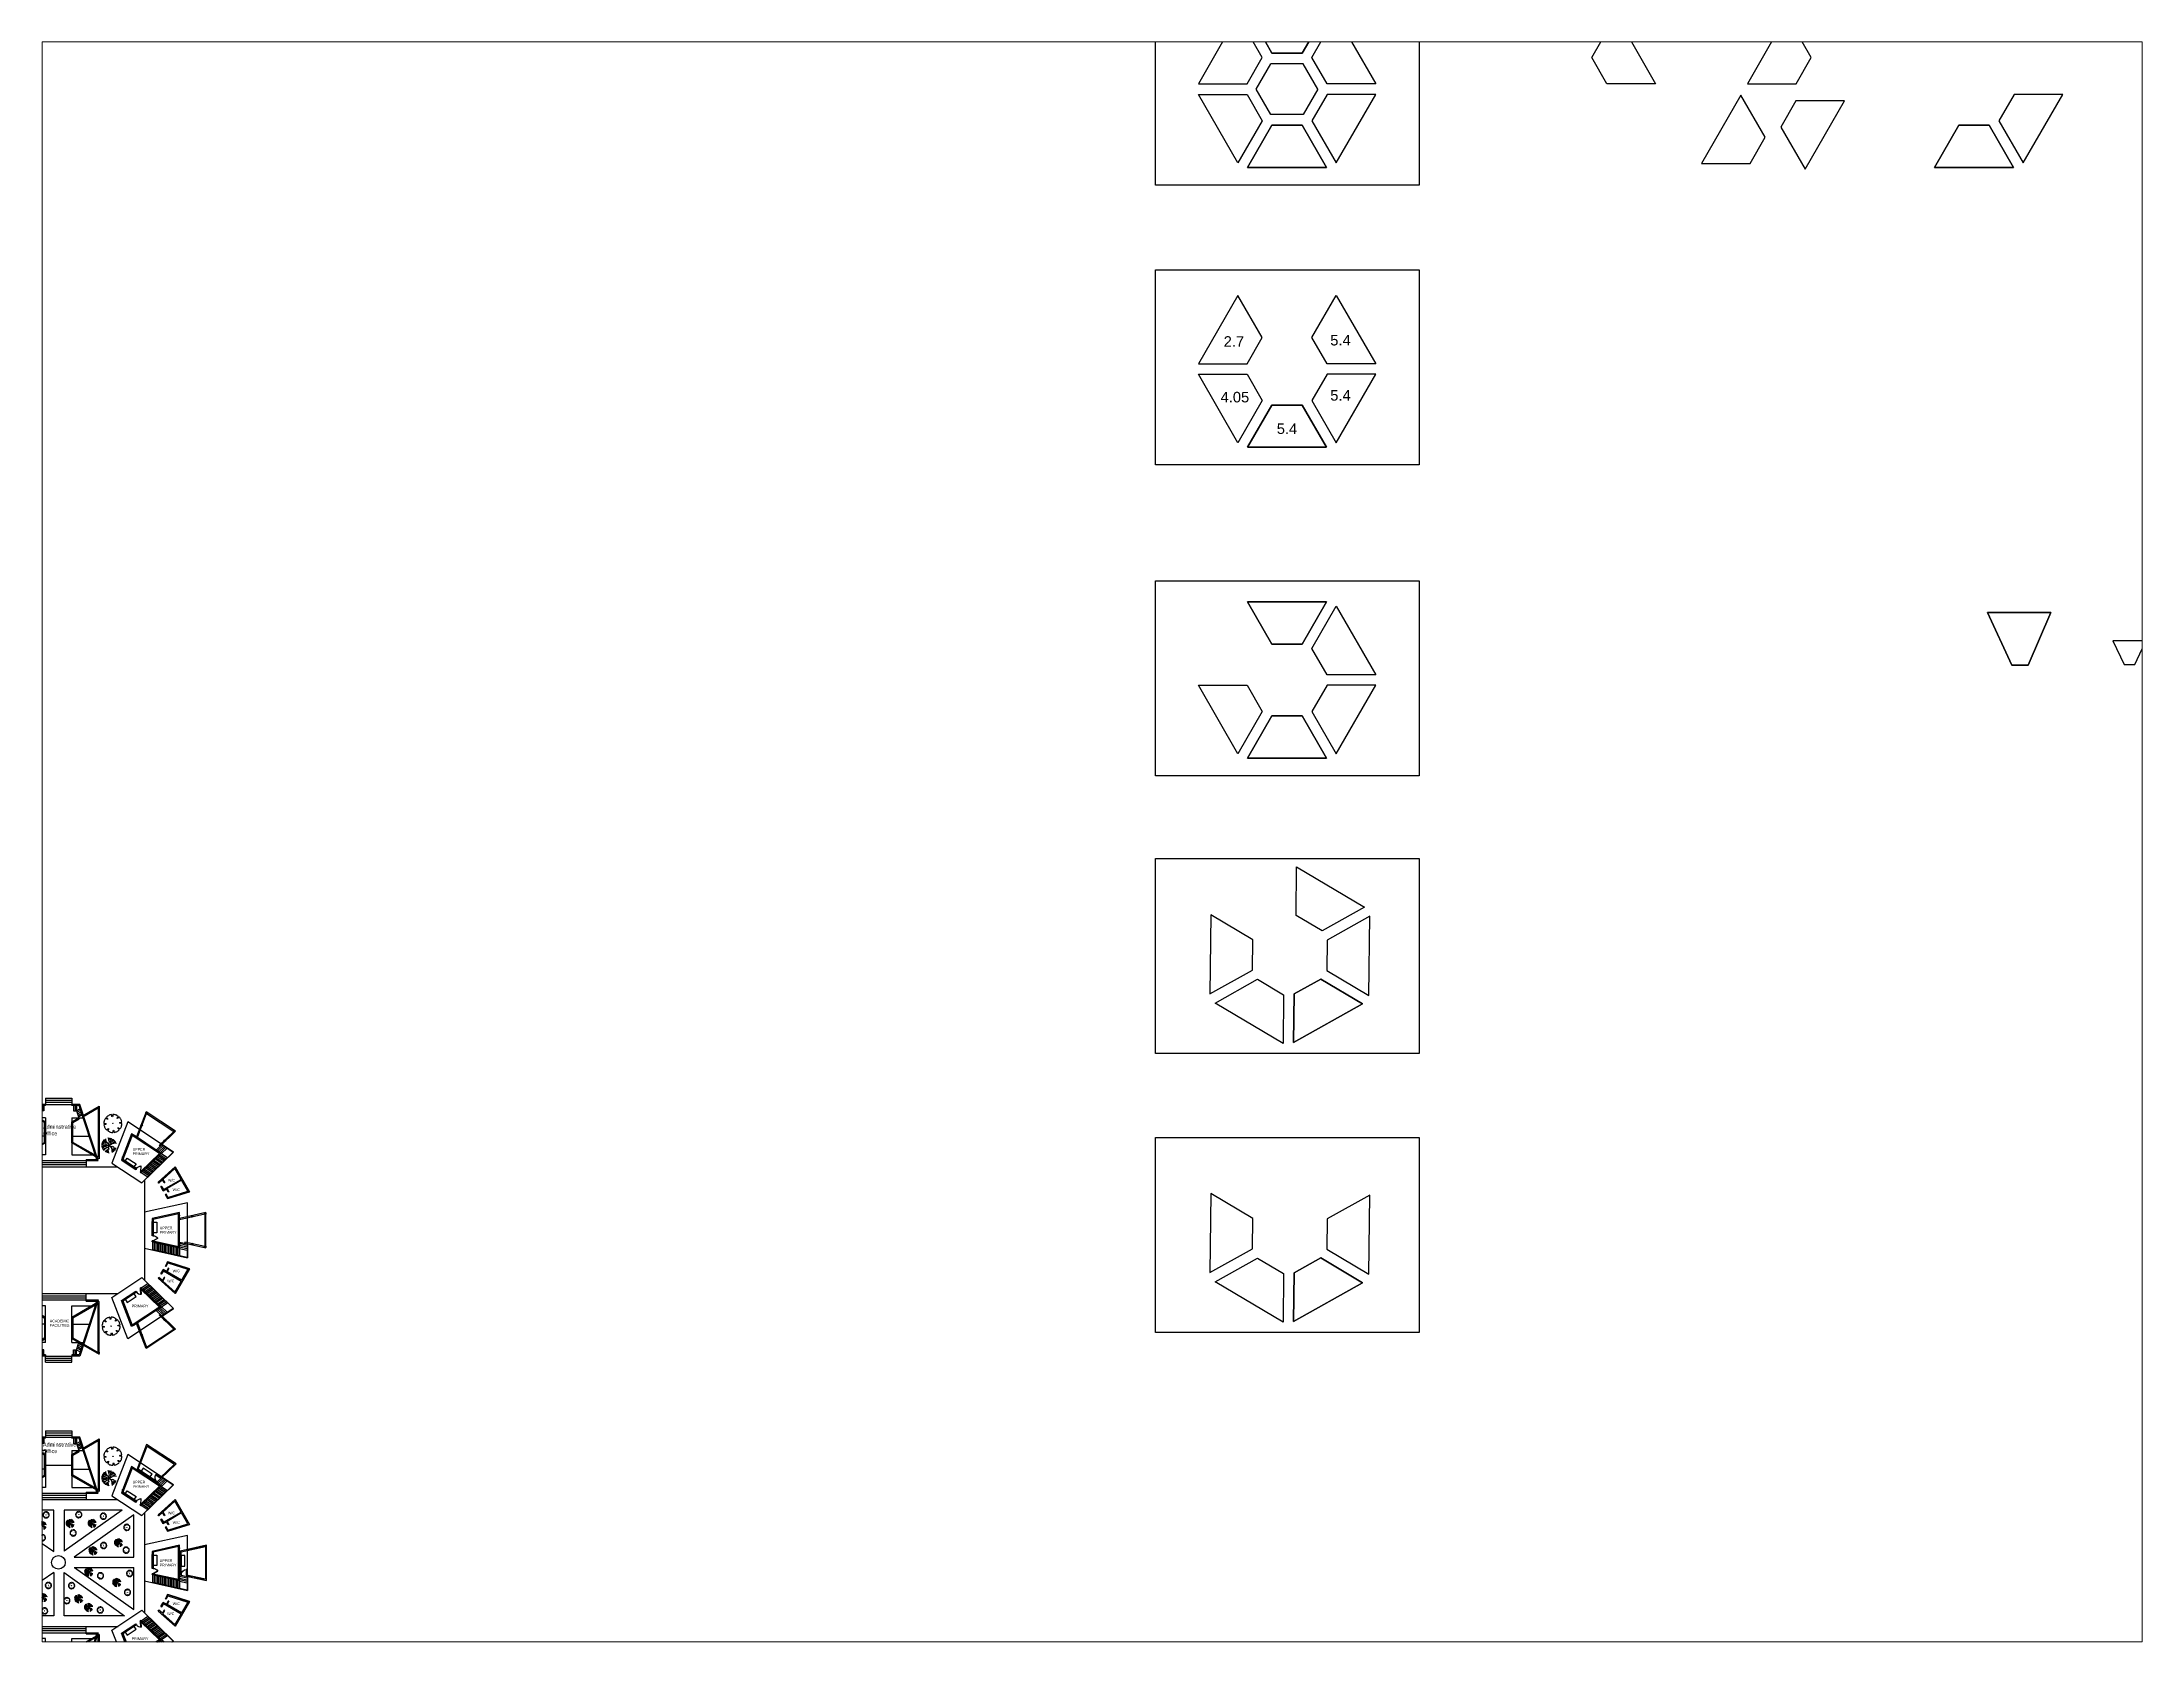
# Paper-space layout 'Layout2' of a CAD drawing. Header units: millimetres. Extents: x 1.05 to 9.45, y 0.8 to 7.2.
# The model-space entities are those that its viewports show. They can reach past a viewport. Long polylines and large blocks are cut down to what shows.
import ezdxf

# ---------------------------------------------------------------- set-up
doc = ezdxf.new("R2010")
doc.units = ezdxf.units.MM
doc.header["$LTSCALE"] = 10
doc.header["$MEASUREMENT"] = 0
doc.linetypes.add('ACAD_ISO02W100', pattern=[15, 12, -3])
doc.linetypes.add('BANKLINE1', pattern=[5.5, 4, -1.5])
doc.layers.add('High Rise', color=255, linetype='Continuous')
doc.styles.get("Standard").update_dxf_attribs({"font": 'arial.ttf'})

# ---------------------------------------------------------------- blocks, each defined once
blk = doc.blocks.new('*U18')
for p, q in [((0, 0), (0, -6)), ((40, 0), (40, -6))]:
    blk.add_line(p, q)
blk.add_lwpolyline([(0, 0), (20, 35), (22, 34), (2, -1)], close=True)
blk.add_arc((0, 0), 40, 0, 60)
blk = doc.blocks.new('mb-cay3')
for p, q in [((-426, 94), (-808, 31)), ((-623, 138), (-801, 89)), ((-355, 78), (-783, 174)), ((-610, 194), (-745, 282)), ((-363, 255), (-718, 340)), ((-529, 295), (-660, 435)), ((-448, 370), (-640, 462)), ((-496, 110), (-610, 194)), ((-297, 377), (-594, 516)), ((-456, 451), (-504, 599)), ((-363, 255), (-448, 370)), ((-130, 186), (-363, 255)), ((-143, -40), (-355, 78)), ((-31, 616), (-85, 772)), ((-39, 560), (-5, 777)), ((27, 338), (-39, 560)), ((-33, 77), (27, 338)), ((-13, 473), (59, 618)), ((2, -36), (133, 27)), ((59, 618), (123, 768)), ((65, 634), (172, 698)), ((133, 27), (206, 186)), ((142, 47), (347, 154)), ((161, 366), (238, 540)), ((206, 186), (161, 366)), ((172, 698), (230, 744)), ((187, 260), (256, 361)), ((205, 466), (217, 614)), ((217, 614), (265, 733)), ((238, 540), (358, 604)), ((256, 361), (349, 398)), ((347, 154), (470, 275)), ((349, 398), (365, 469)), ((357, 434), (461, 448)), ((358, 604), (389, 679)), ((365, 469), (512, 598)), ((396, 203), (525, 189)), ((444, 539), (559, 556)), ((461, 448), (612, 502)), ((470, 275), (721, 344)), ((525, 189), (618, 226)), ((548, 297), (680, 413)), ((618, 226), (784, 188)), ((-514, -76), (-810, -27)), ((-610, -183), (-801, -161)), ((-451, -182), (-765, -306)), ((-552, -222), (-734, -380)), ((-367, -355), (-697, -450)), ((-550, -408), (-637, -538)), ((-511, -73), (-610, -183)), ((-367, -355), (-585, -598)), ((-387, -63), (-511, -73)), ((-188, -528), (-460, -705)), ((-173, -262), (-451, -182)), ((-245, -95), (-387, -63)), ((-79, -216), (-367, -355)), ((-318, -612), (-361, -764)), ((-143, -40), (-245, -95)), ((-211, -677), (-217, -819)), ((-188, -528), (-211, -677)), ((-44, -427), (-188, -528)), ((2, -36), (-143, -40)), ((-126, -485), (-111, -678)), ((-111, -678), (-109, -842)), ((-110, -716), (-17, -849)), ((2, -36), (-84, -227)), ((-84, -227), (-44, -427)), ((2, -36), (180, -191)), ((180, -191), (342, -131)), ((180, -191), (255, -303)), ((253, -300), (289, -547)), ((255, -303), (360, -497)), ((289, -547), (498, -675)), ((289, -547), (328, -810)), ((302, -637), (416, -737)), ((318, -419), (422, -436)), ((342, -131), (479, -183)), ((360, -497), (537, -649)), ((422, -436), (645, -534)), ((479, -183), (506, -322)), ((491, -467), (578, -611)), ((493, -257), (596, -322)), ((506, -322), (576, -413)), ((576, -413), (696, -460)), ((596, -322), (716, -333)), ((716, -333), (757, -339))]:
    blk.add_line(p, q)
for centre, radius, start, end in [((455, 700), 842, 181.56861, 195.00377), ((-141, 541), 225, 195.00377, 221.1659), ((62234, 55080), 83082, 221.1659, 221.28126), ((29144, 26029), 39048, 221.28126, 221.44955), ((15672, 14131), 21075, 221.44955, 221.70431), ((-7857, -6835), 10440, 41.34234, 41.70431), ((-61, 24), 56.4, 12.28231, 41.34234), ((-371, -43), 373, 1.09069, 12.28231)]:
    blk.add_arc(centre, radius, start, end)
blk = doc.blocks.new('mb-cay7')
for p, q in [((-588, 93), (-598, 45)), ((-598, 45), (-596, 10)), ((-596, 10), (-545, 1)), ((-569, 155), (-588, 93)), ((-568, 183), (-569, 155)), ((-558, 225), (-568, 183)), ((-538, 259), (-558, 225)), ((-545, 1), (-486, -1)), ((-513, 297), (-538, 259)), ((-490, 348), (-513, 297)), ((-435, 342), (-490, 348)), ((-376, 294), (-435, 342)), ((-400, 452), (-424, 426)), ((-424, 426), (-393, 384)), ((-359, 480), (-400, 452)), ((-393, 384), (-354, 341)), ((-336, 293), (-376, 294)), ((-302, 509), (-359, 480)), ((-354, 341), (-336, 293)), ((-281, 528), (-302, 509)), ((-244, 552), (-281, 528)), ((-206, 561), (-244, 552)), ((-161, 571), (-206, 561)), ((-109, 590), (-161, 571)), ((-75, 547), (-109, 590)), ((-67, 471), (-75, 547)), ((-39, 443), (-67, 471)), ((-19, 489), (-39, 443)), ((-16, 547), (-19, 489)), ((-7, 599), (-16, 547)), ((28, 601), (-7, 599)), ((76, 591), (28, 601)), ((138, 572), (76, 591)), ((166, 570), (138, 572)), ((209, 560), (166, 570)), ((242, 540), (209, 560)), ((281, 515), (242, 540)), ((276, 339), (277, 379)), ((324, 357), (276, 339)), ((277, 379), (325, 438)), ((331, 492), (281, 515)), ((367, 396), (324, 357)), ((325, 438), (331, 492)), ((410, 427), (367, 396)), ((436, 403), (410, 426)), ((426, 43), (455, 70)), ((472, 22), (426, 43)), ((463, 362), (436, 403)), ((455, 70), (531, 78)), ((493, 305), (463, 362)), ((531, 19), (472, 22)), ((512, 284), (493, 305)), ((535, 247), (512, 284)), ((531, 78), (573, 112)), ((583, 10), (531, 19)), ((545, 209), (535, 247)), ((554, 164), (545, 209)), ((573, 112), (554, 164)), ((584, -25), (582, 10)), ((-545, -58), (-587, -92)), ((-587, -92), (-568, -144)), ((-568, -144), (-558, -189)), ((-558, -189), (-549, -227)), ((-549, -227), (-526, -264)), ((-469, -50), (-545, -58)), ((-526, -264), (-507, -285)), ((-507, -285), (-477, -342)), ((-486, -1), (-440, -22)), ((-477, -342), (-450, -383)), ((-440, -22), (-469, -50)), ((-450, -383), (-424, -406)), ((-424, -406), (-381, -376)), ((-381, -376), (-338, -337)), ((-339, -418), (-345, -472)), ((-345, -472), (-294, -495)), ((-291, -359), (-339, -418)), ((-338, -337), (-290, -319)), ((-294, -495), (-256, -520)), ((-290, -319), (-291, -359)), ((-256, -520), (-222, -540)), ((-222, -540), (-180, -550)), ((-180, -550), (-152, -551)), ((-152, -551), (-90, -571)), ((-90, -571), (-42, -580)), ((-42, -580), (-7, -578)), ((-7, -579), (2, -527)), ((2, -527), (5, -469)), ((5, -469), (26, -423)), ((26, -423), (53, -451)), ((53, -451), (61, -527)), ((61, -527), (95, -570)), ((95, -570), (147, -550)), ((147, -550), (192, -541)), ((192, -541), (230, -531)), ((230, -531), (267, -508)), ((267, -508), (288, -489)), ((288, -489), (345, -459)), ((340, -320), (322, -273)), ((322, -273), (362, -274)), ((380, -364), (340, -320)), ((345, -459), (386, -432)), ((362, -274), (421, -322)), ((410, -406), (380, -364)), ((386, -432), (410, -406)), ((421, -322), (476, -327)), ((476, -327), (499, -277)), ((499, -277), (524, -239)), ((524, -239), (544, -205)), ((544, -205), (554, -163)), ((554, -163), (555, -134)), ((555, -134), (574, -73)), ((574, -73), (584, -25))]:
    blk.add_line(p, q)
blk.add_ellipse((-7, 10), major_axis=(-12.3, 0), ratio=0.9990173)
blk = doc.blocks.new('*U27')
at = {"transparency": 33554687}
for p, q in [((0, 0), (0, -6)), ((40, 0), (40, -6))]:
    blk.add_line(p, q, dxfattribs=at)
blk.add_lwpolyline([(0, 0), (0, 40), (1.75, 40), (1.75, 0)], close=True, dxfattribs=at)
blk.add_arc((0, 0), 40, 0, 90, dxfattribs=at)
blk = doc.blocks.new('ADMIN')
at = {"ltscale": 10, "transparency": 33554687}
h = blk.add_hatch(color=256, dxfattribs=at)
h.dxf.hatch_style = 1
h.paths.add_polyline_path([(1700255, 587348), (1698711, 587348), (1698711, 587148), (1700110, 587148), (1700742, 585202), (1700919, 585304)])
h.paths.add_polyline_path([(1700919, 585304), (1700742, 585202), (1700805, 585008), (1700983, 585110)])
h.paths.add_polyline_path([(1700983, 585110), (1700805, 585008), (1703188, 577676), (1703446, 577527)])
h.paths.add_polyline_path([(1703539, 577242), (1703280, 577392), (1703436, 576912), (1701436, 576912), (1701436, 576712), (1703711, 576712)])
h.paths.add_polyline_path([(1703446, 577527), (1703188, 577676), (1703280, 577392), (1703539, 577242)])
h.paths.add_polyline_path([(1691090, 576912), (1688987, 576912), (1689143, 577392), (1688884, 577242), (1688711, 576712), (1691090, 576712)])
h.paths.add_polyline_path([(1689235, 577676), (1688976, 577527), (1688884, 577242), (1689143, 577392)])
h.paths.add_polyline_path([(1690361, 581141), (1690151, 581141), (1688976, 577527), (1689235, 577676)])
h.paths.add_polyline_path([(1691617, 585008), (1691440, 585110), (1690151, 581141), (1690361, 581141)])
h.paths.add_polyline_path([(1692313, 587148), (1693711, 587148), (1693711, 587348), (1692167, 587348), (1691503, 585304), (1691680, 585202)])
h = blk.add_hatch(color=256, dxfattribs=at)
h.dxf.hatch_style = 1
h.paths.add_polyline_path([(1691680, 585202), (1691503, 585304), (1691440, 585110), (1691617, 585008)])
for p, q in [((1692622, 585564), (1691928, 585965)), ((1692717, 585856), (1692023, 586257)), ((1692811, 586148), (1692118, 586548)), ((1692811, 587148), (1692811, 586148)), ((1693111, 587148), (1693111, 586148)), ((1693411, 587148), (1693411, 586148)), ((1693711, 588548), (1698711, 588548)), ((1693711, 588548), (1693711, 587348)), ((1693711, 588148), (1698711, 588148)), ((1693711, 587748), (1698711, 587748)), ((1693711, 587148), (1693711, 587348)), ((1693711, 587348), (1698711, 587348)), ((1698711, 588548), (1698711, 587348)), ((1698711, 587148), (1698711, 587348)), ((1699011, 587148), (1699011, 586148)), ((1699311, 587148), (1699311, 586148)), ((1699611, 587148), (1699611, 586148)), ((1699611, 586148), (1700305, 586548)), ((1699706, 585856), (1700400, 586257)), ((1699801, 585564), (1700494, 585965)), ((1693711, 584802), (1691550, 584802)), ((1692432, 584981), (1691739, 585381)), ((1692527, 585273), (1691833, 585673)), ((1693711, 584802), (1693711, 581302)), ((1698711, 584802), (1700872, 584802)), ((1698711, 584802), (1698711, 581302)), ((1699896, 585273), (1700589, 585673)), ((1699990, 584981), (1700684, 585381)), ((1693711, 581302), (1690413, 581302)), ((1693711, 581302), (1693711, 577802)), ((1698711, 581302), (1702010, 581302)), ((1698711, 581302), (1698711, 577802)), ((1693711, 577802), (1689276, 577802)), ((1691090, 576912), (1691090, 576712)), ((1691090, 576712), (1701436, 576712)), ((1691090, 576712), (1691090, 575512)), ((1691090, 576312), (1701436, 576312)), ((1691090, 575912), (1701436, 575912)), ((1691090, 575512), (1701436, 575512)), ((1698711, 577802), (1703147, 577802)), ((1701436, 576912), (1701436, 576712)), ((1701436, 576712), (1701436, 575512))]:
    blk.add_line(p, q, dxfattribs=at)
for points in [[(1693711, 587348), (1692167, 587348), (1691503, 585304)], [(1693711, 587148), (1692313, 587148), (1691680, 585202)], [(1693411, 586148), (1692811, 586148), (1692374, 584802)], [(1701436, 576712), (1703711, 576712), (1700255, 587348), (1698711, 587348)], [(1701436, 576912), (1703436, 576912), (1700110, 587148), (1698711, 587148)], [(1699011, 586148), (1699611, 586148), (1700112, 584607)], [(1691503, 585304), (1688711, 576712), (1691090, 576712)], [(1691617, 585008), (1688987, 576912), (1691090, 576912)]]:
    blk.add_lwpolyline(points, dxfattribs=at)
at = {"ltscale": 100, "transparency": 33554687}
for centre in [(1688662, 586753), (1703760, 586753)]:
    blk.add_circle(centre, 151, dxfattribs=at)
at = {"layer": 'High Rise', "linetype": 'BANKLINE1', "ltscale": 10, "transparency": 33554687}
blk.add_lwpolyline([(1691617, 585008), (1688715, 586683), (1688715, 577376), (1693511, 580145), (1693511, 583914), (1692311, 584607), (1692374, 584802), (1693711, 584030), (1693711, 580030), (1688515, 577030), (1688515, 587030), (1691680, 585202)], close=True, dxfattribs=at)
for points in [[(1700742, 585202), (1703908, 587030), (1703908, 577030), (1698711, 580030), (1698711, 584030), (1700049, 584802)], [(1700805, 585008), (1703708, 586683), (1703708, 577376), (1698911, 580145), (1698911, 583914), (1700112, 584607)]]:
    blk.add_lwpolyline(points, dxfattribs=at)
at = {"ltscale": 10, "transparency": 33554687, "insert": (1693225, 583475), "char_height": 750, "attachment_point": 1}
blk.add_mtext_dynamic_manual_height_columns('Adminstrative Office', width=4175.09, gutter_width=1, heights=[0], dxfattribs=at)

msp = doc.modelspace()

# ---------------------------------------------------------------- hatches: boundary and pattern name
at = {"ltscale": 10, "transparency": 33554687}
h = msp.add_hatch(color=256, dxfattribs=at)
h.dxf.hatch_style = 1
h.paths.add_polyline_path([(1713027, 585722, 1), (1712726, 585722, 1)])
h = msp.add_hatch(color=256, dxfattribs=at)
h.dxf.hatch_style = 1
h.paths.add_polyline_path([(1712126, 583374, 1), (1711824, 583374, 1)])
h = msp.add_hatch(color=256, dxfattribs=at)
h.dxf.hatch_style = 1
h.paths.add_polyline_path([(1718302, 582231, 1), (1718001, 582231, 1)])
h = msp.add_hatch(color=256, dxfattribs=at)
h.dxf.hatch_style = 1
h.paths.add_polyline_path([(1711965, 580514), (1711855, 580347), (1713613, 579184), (1713723, 579351)])
h.paths.add_polyline_path([(1710050, 581781), (1709804, 581141), (1710019, 581141), (1710148, 581477), (1710604, 581175), (1710714, 581342)])
h.paths.add_polyline_path([(1710019, 581141), (1709804, 581141), (1708138, 576811), (1708272, 576722), (1708383, 576889)])
h.paths.add_polyline_path([(1708733, 576654), (1708624, 576490), (1710844, 575021), (1710953, 575186)])
h.paths.add_polyline_path([(1715638, 578084), (1714974, 578523), (1714864, 578357), (1715320, 578055), (1711789, 574636), (1711704, 574509), (1711678, 574469), (1711812, 574380)])
h.paths.add_polyline_path([(1716415, 580614), (1716211, 580417, 0.5097436), (1716450, 580370), (1716454, 580374, 0.1980131), (1716498, 580480, 0.2831504)])
h.paths.add_polyline_path([(1716415, 580614, 0.5586637), (1716197, 580480, 0.1090845), (1716211, 580417)])
h.paths.add_polyline_path([(1721528, 566242), (1721522, 566241, 0.3464144), (1721407, 566095, 0.1388166), (1721429, 566016), (1721707, 566077, 0.0293462), (1721708, 566095, 0.473317)])
h.paths.add_polyline_path([(1721707, 566077), (1721429, 566016, 0.7110827)])
h.paths.add_polyline_path([(1723865, 566637, 0.138024), (1723888, 566558), (1723968, 566576), (1723968, 566494, 0.5125752), (1724167, 566637, 1)])
h.paths.add_polyline_path([(1723968, 566576), (1723888, 566558, 0.1763794), (1723968, 566494)], flags=17)
h.paths.add_polyline_path([(1718968, 566576), (1718968, 566029), (1719168, 566029), (1719168, 566825), (1713968, 565677), (1713968, 565517), (1714168, 565517)])
h.paths.add_polyline_path([(1719168, 564529), (1718968, 564529), (1718968, 562421), (1719168, 562421)])
h.paths.add_polyline_path([(1714168, 565095), (1713968, 565095), (1713968, 562433), (1714166, 562433)])
h.paths.add_polyline_path([(1714168, 561433), (1713968, 561433), (1713968, 561273), (1719168, 560125), (1719168, 560921), (1718968, 560921), (1718968, 560374)])
h.paths.add_polyline_path([(1721708, 560855, 0.0293462), (1721707, 560873), (1721429, 560934, 0.1388166), (1721407, 560855, 0.3464144), (1721522, 560709), (1721528, 560708, 0.473317)])
h.paths.add_polyline_path([(1721429, 560934), (1721707, 560873, 0.7110827)])
h.paths.add_polyline_path([(1694340, 544869), (1698334, 544869), (1698334, 546741), (1694340, 546741)], flags=9)
h.paths.add_polyline_path([(1717717, 570616), (1719324, 570616), (1719324, 571647), (1717717, 571647)], flags=9)
h.paths.add_polyline_path([(1716800, 572423), (1718407, 572423), (1718407, 573453), (1716800, 573453)], flags=9)
h.paths.add_polyline_path([(1716671, 553323), (1718279, 553323), (1718279, 554353), (1716671, 554353)], flags=9)
h.paths.add_polyline_path([(1717721, 555218), (1719328, 555218), (1719328, 556248), (1717721, 556248)], flags=9)
h.paths.add_polyline_path([(1673793, 552911), (1675401, 552911), (1675401, 553941), (1673793, 553941)], flags=9)
h.paths.add_polyline_path([(1672789, 554826), (1674396, 554826), (1674396, 555857), (1672789, 555857)], flags=9)
h.paths.add_polyline_path([(1672921, 570707), (1674529, 570707), (1674529, 571738), (1672921, 571738)], flags=9)
h.paths.add_polyline_path([(1673824, 572746), (1675432, 572746), (1675432, 573777), (1673824, 573777)], flags=9)
h.paths.add_polyline_path([(1710055, 577461), (1713488, 577461), (1713488, 579324), (1710055, 579324)], flags=9)
h.paths.add_polyline_path([(1709887, 548571), (1713319, 548571), (1713319, 549601), (1709887, 549601)], flags=9)
h.paths.add_polyline_path([(1679120, 548714), (1682553, 548714), (1682553, 549744), (1679120, 549744)], flags=9)
h.paths.add_polyline_path([(1673812, 562697), (1677245, 562697), (1677245, 564561), (1673812, 564561)], flags=9)
h.paths.add_polyline_path([(1677495, 577455), (1683373, 577455), (1683373, 578486), (1677495, 578486)], flags=9)
h = msp.add_hatch(color=256, dxfattribs=at)
h.dxf.hatch_style = 1
h.paths.add_polyline_path([(1691680, 541748), (1691503, 541646), (1692167, 539602), (1693711, 539602), (1693711, 539802), (1692313, 539802)])
h.paths.add_polyline_path([(1691617, 541942), (1691440, 541840), (1691503, 541646), (1691680, 541748)])
h.paths.add_polyline_path([(1690903, 544141), (1690692, 544141), (1691440, 541840), (1691617, 541942)])
h.paths.add_polyline_path([(1689235, 549274), (1688976, 549423), (1690692, 544141), (1690903, 544141)])
h.paths.add_polyline_path([(1689143, 549558), (1688884, 549707), (1688976, 549423), (1689235, 549274)])
h.paths.add_polyline_path([(1703446, 549423), (1703188, 549274), (1701520, 544141), (1701730, 544141)])
h.paths.add_polyline_path([(1703539, 549707), (1703280, 549558), (1703188, 549274), (1703446, 549423)])
h.paths.add_polyline_path([(1701730, 544141), (1701520, 544141), (1700805, 541942), (1700983, 541840)])
h.paths.add_polyline_path([(1700919, 541646), (1700742, 541748), (1700110, 539802), (1698711, 539802), (1698711, 539602), (1700255, 539602)])
h.paths.add_polyline_path([(1700983, 541840), (1700805, 541942), (1700742, 541748), (1700919, 541646)])
h.paths.add_polyline_path([(1694340, 544869), (1698334, 544869), (1698334, 546741), (1694340, 546741)], flags=9)
h.paths.add_polyline_path([(1717717, 570616), (1719324, 570616), (1719324, 571647), (1717717, 571647)], flags=9)
h.paths.add_polyline_path([(1716800, 572423), (1718407, 572423), (1718407, 573453), (1716800, 573453)], flags=9)
h.paths.add_polyline_path([(1716671, 553323), (1718279, 553323), (1718279, 554353), (1716671, 554353)], flags=9)
h.paths.add_polyline_path([(1717721, 555218), (1719328, 555218), (1719328, 556248), (1717721, 556248)], flags=9)
h.paths.add_polyline_path([(1673793, 552911), (1675401, 552911), (1675401, 553941), (1673793, 553941)], flags=9)
h.paths.add_polyline_path([(1672789, 554826), (1674396, 554826), (1674396, 555857), (1672789, 555857)], flags=9)
h.paths.add_polyline_path([(1672921, 570707), (1674529, 570707), (1674529, 571738), (1672921, 571738)], flags=9)
h.paths.add_polyline_path([(1673824, 572746), (1675432, 572746), (1675432, 573777), (1673824, 573777)], flags=9)
h.paths.add_polyline_path([(1710055, 577461), (1713488, 577461), (1713488, 579324), (1710055, 579324)], flags=9)
h.paths.add_polyline_path([(1715211, 562553), (1718644, 562553), (1718644, 564417), (1715211, 564417)], flags=9)
h.paths.add_polyline_path([(1709887, 548571), (1713319, 548571), (1713319, 549601), (1709887, 549601)], flags=9)
h.paths.add_polyline_path([(1679120, 548714), (1682553, 548714), (1682553, 549744), (1679120, 549744)], flags=9)
h.paths.add_polyline_path([(1673812, 562697), (1677245, 562697), (1677245, 564561), (1673812, 564561)], flags=9)
h.paths.add_polyline_path([(1677495, 577455), (1683373, 577455), (1683373, 578486), (1677495, 578486)], flags=9)
h = msp.add_hatch(color=256, dxfattribs=at)
h.dxf.hatch_style = 1
h.paths.add_polyline_path([(1719432, 573127), (1718242, 575187), (1718155, 575107), (1718053, 575285), (1718291, 575503), (1721019, 570778), (1720723, 570685), (1720621, 570862), (1720721, 570894), (1719532, 572954), (1716782, 571366), (1717142, 570742), (1717020, 570703), (1716674, 571304), (1716067, 570954), (1715612, 571742), (1715734, 571780), (1716076, 571189)])
h.paths.add_polyline_path([(1720035, 570677), (1720137, 570499), (1716918, 569481), (1716460, 570273), (1716582, 570312), (1716937, 569697)])
h.paths.add_polyline_path([(1715887, 573033), (1715219, 572423), (1715117, 572600), (1717599, 574870), (1717702, 574693), (1715982, 573120), (1716356, 572471), (1716234, 572433)])
h = msp.add_hatch(color=256, dxfattribs=at)
h.dxf.hatch_style = 1
h.paths.add_polyline_path([(1724168, 560313, 1), (1723866, 560313, 1)])
h = msp.add_hatch(color=256, dxfattribs=at)
h.dxf.hatch_style = 1
h.paths.add_polyline_path([(1719432, 553823), (1718242, 551763), (1718155, 551842), (1718053, 551665), (1718291, 551447), (1721019, 556172), (1720723, 556265), (1720621, 556088), (1720721, 556056), (1719532, 553996), (1716782, 555584), (1717142, 556208), (1717020, 556247), (1716674, 555646), (1716067, 555996), (1715612, 555208), (1715734, 555170), (1716076, 555761)])
h.paths.add_polyline_path([(1720035, 556273), (1720137, 556451), (1716918, 557469), (1716460, 556677), (1716582, 556638), (1716937, 557253)])
h.paths.add_polyline_path([(1715887, 553917), (1715219, 554527), (1715117, 554350), (1717599, 552080), (1717702, 552257), (1715982, 553830), (1716356, 554479), (1716234, 554517)])
h = msp.add_hatch(color=256, dxfattribs=at)
h.dxf.hatch_style = 1
h.paths.add_polyline_path([(1691090, 550238), (1688711, 550238), (1688884, 549707), (1689143, 549558), (1688987, 550038), (1691090, 550038)])
h = msp.add_hatch(color=256, dxfattribs=at)
h.dxf.hatch_style = 1
h.paths.add_polyline_path([(1703711, 550238), (1701436, 550238), (1701436, 550038), (1703436, 550038), (1703280, 549558), (1703531, 549703)])
h = msp.add_hatch(color=256, dxfattribs=at)
h.dxf.hatch_style = 1
h.paths.add_polyline_path([(1710955, 551762), (1710844, 551929), (1708624, 550460), (1708734, 550294)])
h.paths.add_polyline_path([(1708383, 550061), (1708272, 550228), (1708138, 550139), (1710050, 545169), (1710714, 545608), (1710604, 545775), (1710148, 545473)])
h.paths.add_polyline_path([(1709887, 548571), (1713319, 548571), (1713319, 549601), (1709887, 549601)], flags=9)
h = msp.add_hatch(color=256, dxfattribs=at)
h.dxf.hatch_style = 1
h.paths.add_polyline_path([(1715638, 548866), (1711812, 552570), (1711678, 552481), (1711787, 552316), (1715320, 548895), (1714864, 548593), (1714974, 548427)])
h = msp.add_hatch(color=256, dxfattribs=at)
h.dxf.hatch_style = 1
h.paths.add_polyline_path([(1713723, 547599), (1713613, 547766), (1711855, 546603), (1711965, 546436)])
h = msp.add_hatch(color=256, dxfattribs=at)
h.dxf.hatch_style = 1
h.paths.add_polyline_path([(1716211, 546533), (1716415, 546336, 0.2831504), (1716498, 546470, 0.8032891)])
h.paths.add_polyline_path([(1716211, 546533, 0.1090845), (1716197, 546470, 0.5586637), (1716415, 546336)])
h.paths.add_polyline_path([(1718307, 544719, 0.8020104), (1718020, 544783), (1718079, 544725), (1718011, 544680, 0.877505)])
h.paths.add_polyline_path([(1718079, 544725), (1718020, 544783, 0.1098715), (1718005, 544719, 0.0652435), (1718011, 544680)])
h = msp.add_hatch(color=256, dxfattribs=at)
h.dxf.hatch_style = 1
h.paths.add_polyline_path([(1712124, 543583, 1), (1711823, 543583, 1)])
h = msp.add_hatch(color=256, dxfattribs=at)
h.dxf.hatch_style = 1
h.paths.add_polyline_path([(1713033, 541230, 1), (1712731, 541230, 1)])
h = msp.add_hatch(color=256, dxfattribs=at)
h.dxf.hatch_style = 1
h.paths.add_polyline_path([(1691503, 478500), (1691440, 478694), (1688773, 477154, -0.1896908), (1688813, 477051, -0.8996313), (1688515, 477020), (1688515, 476775)])
h.paths.add_polyline_path([(1700983, 478694), (1700919, 478500), (1703908, 476775), (1703908, 486775), (1703539, 486562), (1703446, 486277), (1703708, 486428), (1703708, 477121)])
h.paths.add_polyline_path([(1700983, 478694), (1700805, 478796), (1700742, 478602), (1700919, 478500)])
h.paths.add_polyline_path([(1688515, 523884), (1688515, 523638, -0.8996313), (1688813, 523607, -0.1896908), (1688773, 523504), (1691440, 521964), (1691503, 522159)])
h.paths.add_polyline_path([(1688715, 523466, -0.4578948), (1688515, 523575), (1688515, 513884), (1688884, 514097), (1688976, 514381), (1688715, 514230)])
h.paths.add_polyline_path([(1693711, 516884), (1693711, 518156), (1693511, 518156), (1693511, 516999), (1689235, 514530), (1689143, 514246)])
h.paths.add_polyline_path([(1689235, 514530), (1688976, 514381), (1688884, 514097), (1689143, 514246)])
h.paths.add_polyline_path([(1693711, 520884), (1692374, 521656), (1692311, 521461), (1693511, 520768), (1693511, 518156), (1693711, 518156)])
h.paths.add_polyline_path([(1698911, 520768), (1700112, 521461), (1700049, 521656), (1698711, 520884), (1698711, 518156), (1698911, 518156)])
h.paths.add_polyline_path([(1698911, 518156), (1698711, 518156), (1698711, 516884), (1703280, 514246), (1703188, 514530), (1698911, 516999)])
h.paths.add_polyline_path([(1703446, 514381), (1703188, 514530), (1703280, 514246), (1703539, 514097)])
h.paths.add_polyline_path([(1703908, 523575, -0.4578948), (1703708, 523466), (1703708, 514230), (1703446, 514381), (1703539, 514097), (1703908, 513884)])
h.paths.add_polyline_path([(1703908, 523884), (1700919, 522159), (1700983, 521964), (1703650, 523504, -0.1896908), (1703610, 523607, -0.8996313), (1703908, 523638)])
h.paths.add_polyline_path([(1700983, 521964), (1700919, 522159), (1700742, 522056), (1700805, 521862)])
h.paths.add_polyline_path([(1692987, 517906), (1699759, 517906), (1699759, 520715), (1692987, 520715)], flags=9)
h = msp.add_hatch(color=256, dxfattribs=at)
h.dxf.hatch_style = 1
h.paths.add_polyline_path([(1691680, 522056), (1691503, 522159), (1691440, 521964), (1691617, 521862)])
h = msp.add_hatch(color=256, dxfattribs=at)
h.dxf.hatch_style = 1
h.paths.add_polyline_path([(1712787, 522501, 0.3103102), (1712919, 522309), (1712166, 520351, 0.4041364), (1711906, 520230), (1712788, 522526, 0.0309007)])
h.paths.add_polyline_path([(1711906, 520230, 0.0920693), (1711892, 520156, 0.3008721), (1712018, 519967), (1711301, 518104), (1714952, 515690), (1714804, 515547), (1711057, 518026)])
h.paths.add_polyline_path([(1716313, 517286, 0.6237597), (1716645, 517449, 0.1581915), (1716606, 517570), (1718007, 518926, 0.3961291), (1718289, 518930), (1715687, 516402), (1715517, 516515)], flags=17)
h.paths.add_polyline_path([(1714445, 521540), (1714518, 521732), (1716861, 520182), (1716713, 520040)])
h.paths.add_polyline_path([(1717885, 519504), (1718483, 519109), (1715687, 516402), (1715517, 516515), (1716313, 517286, 0.6237597), (1716645, 517449, 0.1581915), (1716606, 517570), (1718007, 518926, 0.6517048), (1718352, 519078, 0.721289), (1717981, 519201), (1717738, 519362)])
h.paths.add_polyline_path([(1713199, 522501, 0.1884854), (1713144, 522641), (1713493, 522410), (1713420, 522218), (1713164, 522387, 0.1471578)])
h.paths.add_polyline_path([(1712895, 522805), (1713062, 522695, 0.3385268), (1712824, 522619)])
h = msp.add_hatch(color=256, dxfattribs=at)
h.dxf.hatch_style = 1
h.paths.add_polyline_path([(1724255, 497696), (1724055, 497740), (1724055, 497228), (1720668, 497975), (1720668, 497771), (1724255, 496979)])
h.paths.add_polyline_path([(1717885, 519504), (1717738, 519362), (1718165, 519079), (1715702, 516695), (1715873, 516582), (1718483, 519109)])
h.paths.add_polyline_path([(1712993, 522501), (1713420, 522218), (1713493, 522410), (1712895, 522805), (1711591, 519414), (1711762, 519301)])
h = msp.add_hatch(color=256, dxfattribs=at)
h.dxf.hatch_style = 1
h.paths.add_polyline_path([(1698911, 520768), (1700112, 521461), (1700049, 521656), (1698711, 520884), (1698711, 518156), (1698911, 518156)])
h.paths.add_polyline_path([(1698911, 518156), (1698711, 518156), (1698711, 516884), (1703280, 514246), (1703188, 514530), (1698911, 516999)])
h.paths.add_polyline_path([(1693711, 520884), (1692374, 521656), (1692311, 521461), (1693511, 520768), (1693511, 518156), (1693711, 518156)])
h.paths.add_polyline_path([(1693711, 518156), (1693511, 518156), (1693511, 516999), (1689235, 514530), (1689143, 514246), (1693711, 516884)])
h = msp.add_hatch(color=256, dxfattribs=at)
h.dxf.hatch_style = 1
h.paths.add_polyline_path([(1698911, 520768), (1700112, 521461), (1700049, 521656), (1698711, 520884), (1698711, 518156), (1698911, 518156)])
h.paths.add_polyline_path([(1692987, 517906), (1699759, 517906), (1699759, 520715), (1692987, 520715)], flags=9)
h = msp.add_hatch(color=256, dxfattribs=at)
h.dxf.hatch_style = 1
h.paths.add_polyline_path([(1698911, 520768), (1700112, 521461), (1700049, 521656), (1698711, 520884), (1698711, 518156), (1698911, 518156)])
h.paths.add_polyline_path([(1692987, 517906), (1699759, 517906), (1699759, 520715), (1692987, 520715)], flags=9)
h = msp.add_hatch(color=256, dxfattribs=at)
h.dxf.hatch_style = 1
h.paths.add_polyline_path([(1718007, 518926, 0.6517048), (1718352, 519078, 0.721289), (1717981, 519201), (1717738, 519362), (1717885, 519504), (1718483, 519109), (1715687, 516402), (1715517, 516515), (1716313, 517286, 0.6237597), (1716645, 517449, 0.1581915), (1716606, 517570)])
h = msp.add_hatch(color=256, dxfattribs=at)
h.dxf.hatch_style = 1
h.paths.add_polyline_path([(1711762, 481357), (1711591, 481244), (1712895, 477853), (1713493, 478249), (1713420, 478440), (1712993, 478157)])
h.paths.add_polyline_path([(1724055, 503430), (1724055, 502918), (1724255, 502962), (1724255, 503679), (1720668, 502888), (1720668, 502683)])
h = msp.add_hatch(color=256, dxfattribs=at)
h.dxf.hatch_style = 1
h.paths.add_polyline_path([(1723941, 503602, 0.3103102), (1723853, 503386), (1721805, 502934, 0.4041364), (1721561, 503084), (1723963, 503615, 0.0309007)])
h.paths.add_polyline_path([(1721561, 503084, 0.0920693), (1721492, 503054, 0.3008721), (1721403, 502845), (1719455, 502415), (1719455, 498038), (1719255, 498083), (1719255, 502576)])
h.paths.add_polyline_path([(1721537, 497784, 0.6237597), (1721856, 497596, 0.1581915), (1721936, 497696), (1723839, 497276, 0.3961291), (1723998, 497043), (1720455, 497818), (1720455, 498023)], flags=17)
h.paths.add_polyline_path([(1724055, 501689), (1724255, 501733), (1724255, 498925), (1724055, 498969)])
h.paths.add_polyline_path([(1724255, 497696), (1724255, 496979), (1720455, 497818), (1720455, 498023), (1721537, 497784, 0.6237597), (1721856, 497596, 0.1581915), (1721936, 497696), (1723839, 497276, 0.6517048), (1724156, 497072, 0.721289), (1724055, 497449), (1724055, 497740)])
h.paths.add_polyline_path([(1724168, 503258, 0.1884854), (1724255, 503381), (1724255, 502962), (1724055, 502918), (1724055, 503224, 0.1471578)])
h.paths.add_polyline_path([(1724255, 503679), (1724255, 503479, 0.3385268), (1724060, 503636)])
h = msp.add_hatch(color=256, dxfattribs=at)
h.dxf.hatch_style = 1
h.paths.add_polyline_path([(1723839, 497276, 0.6517048), (1724156, 497072, 0.721289), (1724055, 497449), (1724055, 497740), (1724255, 497696), (1724255, 496979), (1720455, 497818), (1720455, 498023), (1721537, 497784, 0.6237597), (1721856, 497596, 0.1581915), (1721936, 497696)])
h = msp.add_hatch(color=256, dxfattribs=at)
h.dxf.hatch_style = 1
h.paths.add_polyline_path([(1703908, 486775), (1703539, 486562), (1703446, 486277), (1703708, 486428), (1703708, 477193, -0.4578948), (1703908, 477083)])
h.paths.add_polyline_path([(1703188, 486128), (1703280, 486412), (1698711, 483775), (1698711, 482502), (1698911, 482502), (1698911, 483659)])
h.paths.add_polyline_path([(1703539, 486562), (1703280, 486412), (1703188, 486128), (1703446, 486277)])
h.paths.add_polyline_path([(1698911, 482502), (1698711, 482502), (1698711, 479775), (1700049, 479002), (1700112, 479197), (1698911, 479890)])
h.paths.add_polyline_path([(1700983, 478694), (1700919, 478500), (1703685, 476921, -0.2679492), (1703610, 477051, -0.1896908), (1703650, 477154)], flags=17)
h.paths.add_polyline_path([(1691440, 478694), (1688773, 477154, -0.1896908), (1688813, 477051, -0.2679492), (1688738, 476921), (1691503, 478501)], flags=17)
h.paths.add_polyline_path([(1693711, 479775), (1693711, 482502), (1693511, 482502), (1693511, 479890), (1692311, 479197), (1692374, 479002)])
h.paths.add_polyline_path([(1693711, 483775), (1689143, 486412), (1689235, 486128), (1693511, 483659), (1693511, 482502), (1693711, 482502)])
h.paths.add_polyline_path([(1688715, 486428), (1688976, 486277), (1688884, 486562), (1688515, 486775), (1688515, 477083, -0.4578948), (1688715, 477193)])
h.paths.add_polyline_path([(1689143, 486412), (1688884, 486562), (1688976, 486277), (1689235, 486128)])
h.paths.add_polyline_path([(1691503, 478500), (1691440, 478694), (1688773, 477154, -0.1896908), (1688813, 477051, -0.8996313), (1688515, 477020), (1688515, 476775)])
h.paths.add_polyline_path([(1691617, 478796), (1691440, 478694), (1691503, 478500), (1691680, 478602)])
h.paths.add_polyline_path([(1703908, 477020, -0.8996313), (1703610, 477051, -0.1896908), (1703650, 477154), (1700983, 478694), (1700919, 478500), (1703908, 476775)])
h = msp.add_hatch(color=256, dxfattribs=at)
h.dxf.hatch_style = 1
h.paths.add_polyline_path([(1712787, 478157, -0.3103102), (1712919, 478350), (1712166, 480308, -0.4041364), (1711906, 480428), (1712788, 478132, -0.0309007)])
h.paths.add_polyline_path([(1711906, 480428, -0.0920693), (1711892, 480502, -0.3008721), (1712018, 480692), (1711301, 482554), (1714952, 484969), (1714804, 485111), (1711057, 482632)])
h.paths.add_polyline_path([(1716313, 483372, -0.6237597), (1716645, 483210, -0.1581915), (1716606, 483089), (1718007, 481733, -0.3961291), (1718289, 481729), (1715687, 484257), (1715517, 484144)], flags=17)
h.paths.add_polyline_path([(1714445, 479118), (1714518, 478927), (1716861, 480476), (1716713, 480619)])
h.paths.add_polyline_path([(1717885, 481154), (1718483, 481550), (1715687, 484257), (1715517, 484144), (1716313, 483372, -0.6237597), (1716645, 483210, -0.1581915), (1716606, 483089), (1718007, 481733, -0.6517048), (1718352, 481581, -0.721289), (1717981, 481457), (1717738, 481297)])
h.paths.add_polyline_path([(1713199, 478157, -0.1884854), (1713144, 478018), (1713493, 478249), (1713420, 478440), (1713164, 478271, -0.1471578)])
h.paths.add_polyline_path([(1712895, 477853), (1713062, 477964, -0.3385268), (1712824, 478040)])
h = msp.add_hatch(color=256, dxfattribs=at)
h.dxf.hatch_style = 1
h.paths.add_polyline_path([(1718007, 481733, -0.6517048), (1718352, 481581, -0.721289), (1717981, 481457), (1717738, 481297), (1717885, 481154), (1718483, 481550), (1715687, 484257), (1715517, 484144), (1716313, 483372, -0.6237597), (1716645, 483210, -0.1581915), (1716606, 483089)])
h = msp.add_hatch(color=256, dxfattribs=at)
h.dxf.hatch_style = 1
h.paths.add_polyline_path([(1715873, 484077), (1715822, 484043), (1715702, 483964), (1718165, 481579), (1717738, 481297), (1717885, 481154), (1718483, 481550)])

# ---------------------------------------------------------------- linework, layer by layer
for p, q in [((1921820, 794836), (1926439, 786836)), ((1932201, 786836), (1936820, 794836)), ((1926439, 786836), (1932201, 786836)), ((1923464, 780007), (1926253, 784836)), ((1932387, 784836), (1926253, 784836)), ((1935175, 780007), (1932387, 784836)), ((1921820, 765177), (1926439, 773177)), ((1926439, 773177), (1932201, 773177)), ((1932201, 773177), (1936820, 765177)), ((1936820, 765177), (1921820, 765177))]:
    msp.add_line(p, q)
for p, q in [((1710714, 581342), (1710604, 581175)), ((1711896, 580410), (1710645, 581237)), ((1711924, 580451), (1710673, 581279)), ((1711965, 580514), (1711855, 580347)), ((1713723, 579351), (1713613, 579184)), ((1713654, 579247), (1714905, 578419)), ((1713682, 579288), (1714933, 578461)), ((1684953, 575512), (1707356, 575512)), ((1708383, 576889), (1708272, 576722)), ((1708328, 576805), (1708679, 576573)), ((1708734, 576656), (1708624, 576490)), ((1710955, 575188), (1710844, 575021)), ((1711789, 574636), (1711678, 574469)), ((1712468, 572928), (1712468, 554022)), ((1715734, 571780), (1715612, 571742)), ((1716076, 571189), (1715734, 571780)), ((1716582, 570312), (1716460, 570273)), ((1716937, 569697), (1716582, 570312)), ((1717142, 570742), (1716782, 571366)), ((1720035, 570677), (1720137, 570499)), ((1720621, 570862), (1720723, 570685)), ((1719168, 566029), (1718968, 566029)), ((1719043, 564529), (1719043, 566029)), ((1719093, 564529), (1719093, 566029)), ((1714168, 565517), (1713968, 565517)), ((1714168, 565095), (1713968, 565095)), ((1714168, 562433), (1713968, 562433)), ((1714068, 565517), (1714068, 565095)), ((1719168, 564529), (1718968, 564529)), ((1719168, 562421), (1718968, 562421)), ((1719043, 562421), (1719043, 560921)), ((1719093, 562421), (1719093, 560921)), ((1714168, 561433), (1713968, 561433)), ((1716076, 555761), (1715734, 555170)), ((1716582, 556638), (1716460, 556677)), ((1716937, 557253), (1716582, 556638)), ((1717142, 556208), (1716782, 555584)), ((1720035, 556273), (1720137, 556451)), ((1684953, 551438), (1707471, 551438)), ((1691090, 551438), (1701436, 551438)), ((1691090, 550238), (1691090, 551438)), ((1691090, 551038), (1701436, 551038)), ((1691090, 550638), (1701436, 550638)), ((1691090, 550038), (1691090, 550238)), ((1691090, 550238), (1701436, 550238)), ((1701436, 550238), (1701436, 551438)), ((1701436, 550038), (1701436, 550238)), ((1707471, 551438), (1707471, 551497)), ((1708383, 550061), (1708272, 550228)), ((1708328, 550144), (1708679, 550377)), ((1708734, 550294), (1708624, 550460)), ((1710955, 551762), (1710844, 551929)), ((1711789, 552314), (1711678, 552481)), ((1693711, 549148), (1689276, 549148)), ((1693711, 545648), (1693711, 549148)), ((1698711, 545648), (1698711, 549148)), ((1698711, 549148), (1703147, 549148)), ((1711896, 546540), (1710645, 545713)), ((1711924, 546499), (1710673, 545671)), ((1711965, 546436), (1711855, 546603)), ((1713723, 547599), (1713613, 547766)), ((1713654, 547703), (1714905, 548531)), ((1713682, 547661), (1714933, 548489)), ((1693711, 545648), (1690413, 545648)), ((1693711, 542148), (1691550, 542148)), ((1693711, 542148), (1693711, 545648)), ((1698711, 542148), (1698711, 545648)), ((1698711, 545648), (1702010, 545648)), ((1698711, 542148), (1700872, 542148)), ((1710714, 545608), (1710604, 545775)), ((1692432, 541969), (1691739, 541569)), ((1692527, 541677), (1691833, 541277)), ((1692622, 541386), (1691928, 540985)), ((1692717, 541094), (1692023, 540693)), ((1692811, 540802), (1692118, 540402)), ((1692811, 539802), (1692811, 540802)), ((1693111, 539802), (1693111, 540802)), ((1693411, 539802), (1693411, 540802)), ((1693711, 539802), (1693711, 539602)), ((1693711, 539602), (1698711, 539602)), ((1693711, 538402), (1693711, 539602)), ((1693711, 539202), (1698711, 539202)), ((1693711, 538802), (1698711, 538802)), ((1693711, 538402), (1698711, 538402)), ((1698711, 539802), (1698711, 539602)), ((1698711, 538402), (1698711, 539602)), ((1699011, 539802), (1699011, 540802)), ((1699311, 539802), (1699311, 540802)), ((1699611, 539802), (1699611, 540802)), ((1699611, 540802), (1700305, 540402)), ((1699706, 541094), (1700400, 540693)), ((1699801, 541386), (1700494, 540985)), ((1699896, 541677), (1700589, 541277)), ((1699990, 541969), (1700684, 541569)), ((1692432, 521835), (1691739, 522236)), ((1692527, 522127), (1691833, 522527)), ((1692622, 522419), (1691928, 522819)), ((1692717, 522710), (1692023, 523111)), ((1692811, 523002), (1692118, 523402)), ((1692811, 524002), (1692811, 523002)), ((1693111, 524002), (1693111, 523002)), ((1693411, 524002), (1693411, 523002)), ((1693711, 525402), (1698711, 525402)), ((1693711, 525402), (1693711, 524202)), ((1693711, 525002), (1698711, 525002)), ((1693711, 524602), (1698711, 524602)), ((1693711, 524002), (1693711, 524202)), ((1693711, 524202), (1698711, 524202)), ((1698711, 525402), (1698711, 524202)), ((1698711, 524002), (1698711, 524202)), ((1699011, 524002), (1699011, 523002)), ((1699311, 524002), (1699311, 523002)), ((1699611, 524002), (1699611, 523002)), ((1699611, 523002), (1700305, 523402)), ((1699706, 522710), (1700400, 523111)), ((1699801, 522419), (1700494, 522819)), ((1699896, 522127), (1700589, 522527)), ((1699990, 521835), (1700684, 522236)), ((1713493, 522410), (1713420, 522218)), ((1714481, 521636), (1713456, 522314)), ((1693711, 518156), (1690413, 518156)), ((1693711, 521656), (1691550, 521656)), ((1693711, 521656), (1693711, 518156)), ((1693711, 518884), (1698711, 518884)), ((1693711, 518156), (1693711, 514656)), ((1698711, 521656), (1700872, 521656)), ((1698711, 521656), (1698711, 518156)), ((1698711, 518156), (1702010, 518156)), ((1698711, 518156), (1698711, 514656)), ((1700049, 521656), (1700112, 521461)), ((1700742, 522056), (1700805, 521862)), ((1710714, 518196), (1710604, 518029)), ((1711896, 517264), (1710645, 518091)), ((1711924, 517306), (1710673, 518133)), ((1714518, 521732), (1714445, 521540)), ((1716861, 520182), (1716713, 520040)), ((1717812, 519433), (1716787, 520111)), ((1717885, 519504), (1717738, 519362)), ((1693711, 514656), (1689276, 514656)), ((1698711, 514656), (1703147, 514656)), ((1711965, 517368), (1711855, 517201)), ((1713723, 516205), (1713613, 516038)), ((1713654, 516101), (1714905, 515273)), ((1713682, 516143), (1714933, 515315)), ((1683668, 510366), (1695263, 502499)), ((1695263, 510366), (1683668, 510366)), ((1684953, 512366), (1707356, 512366)), ((1691090, 513766), (1691090, 513566)), ((1691090, 513566), (1701436, 513566)), ((1691090, 513566), (1691090, 512366)), ((1691090, 513166), (1701436, 513166)), ((1691090, 512766), (1701436, 512766)), ((1691090, 512366), (1701436, 512366)), ((1695263, 502499), (1695263, 510366)), ((1708251, 510366), (1697263, 502534)), ((1708251, 510366), (1697263, 510366)), ((1697263, 510366), (1697263, 502534)), ((1701436, 513766), (1701436, 513566)), ((1701436, 513566), (1701436, 512366)), ((1708383, 513743), (1708272, 513576)), ((1708328, 513660), (1708679, 513427)), ((1708734, 513511), (1708624, 513344)), ((1710955, 512042), (1710844, 511875)), ((1711789, 511490), (1711678, 511323)), ((1682347, 508850), (1692877, 501443)), ((1710468, 509490), (1699178, 501443)), ((1710468, 501443), (1710468, 509490)), ((1712468, 509782), (1712468, 490877)), ((1715734, 508635), (1715612, 508596)), ((1716076, 508044), (1715734, 508635)), ((1716582, 507166), (1716460, 507127)), ((1716937, 506551), (1716582, 507166)), ((1717142, 507596), (1716782, 508220)), ((1720035, 507531), (1720137, 507354)), ((1720621, 507716), (1720723, 507539)), ((1714168, 502371), (1713968, 502371)), ((1714068, 502371), (1714068, 501950)), ((1719168, 502883), (1718968, 502883)), ((1719043, 501383), (1719043, 502883)), ((1719093, 501383), (1719093, 502883)), ((1724255, 502962), (1724055, 502918)), ((1724155, 501711), (1724155, 502940)), ((1682347, 501443), (1692877, 501443)), ((1692926, 499443), (1682347, 491902)), ((1682347, 499443), (1692926, 499443)), ((1695263, 498542), (1683534, 490293)), ((1695263, 498542), (1695263, 490293)), ((1697263, 498527), (1708730, 490293)), ((1697263, 490293), (1697263, 498527)), ((1699178, 501443), (1710468, 501443)), ((1699178, 499443), (1710468, 499443)), ((1699197, 499443), (1710468, 491515)), ((1710468, 491515), (1710468, 499443)), ((1714168, 501950), (1713968, 501950)), ((1714168, 499287), (1713968, 499287)), ((1714168, 498287), (1713968, 498287)), ((1719168, 501383), (1718968, 501383)), ((1719168, 499275), (1718968, 499275)), ((1719043, 499275), (1719043, 497775)), ((1719093, 499275), (1719093, 497775)), ((1724255, 501733), (1724055, 501689)), ((1724255, 498925), (1724055, 498969)), ((1724155, 497718), (1724155, 498947)), ((1724255, 497696), (1724055, 497740)), ((1695263, 490293), (1683534, 490293)), ((1708730, 490293), (1697263, 490293)), ((1716076, 492615), (1715734, 492024)), ((1716582, 493493), (1716460, 493531)), ((1716937, 494107), (1716582, 493493)), ((1717142, 493062), (1716782, 492438)), ((1720035, 493127), (1720137, 493305)), ((1684953, 488293), (1707471, 488293)), ((1691090, 488293), (1701436, 488293)), ((1691090, 487093), (1691090, 488293)), ((1691090, 487893), (1701436, 487893)), ((1691090, 487493), (1701436, 487493)), ((1691090, 486893), (1691090, 487093)), ((1691090, 487093), (1701436, 487093)), ((1701436, 487093), (1701436, 488293)), ((1701436, 486893), (1701436, 487093)), ((1707471, 488293), (1707471, 488351)), ((1708383, 486915), (1708272, 487082)), ((1708328, 486999), (1708679, 487231)), ((1708734, 487148), (1708624, 487315)), ((1710955, 488617), (1710844, 488783)), ((1711789, 489168), (1711678, 489335)), ((1693711, 486002), (1689276, 486002)), ((1693711, 482502), (1693711, 486002)), ((1698711, 482502), (1698711, 486002)), ((1698711, 486002), (1703147, 486002)), ((1711896, 483395), (1710645, 482567)), ((1711924, 483353), (1710673, 482525)), ((1711965, 483290), (1711855, 483457)), ((1713723, 484453), (1713613, 484620)), ((1713654, 484557), (1714905, 485385)), ((1713682, 484516), (1714933, 485343))]:
    msp.add_line(p, q, dxfattribs=at)
at = {"ltscale": 100, "transparency": 33554687}
for p, q in [((1715230, 578354), (1716297, 579387)), ((1715487, 578184), (1716554, 579217)), ((1715624, 578071), (1716863, 577252)), ((1715729, 578002), (1716810, 579048)), ((1711812, 574380), (1712093, 574652)), ((1711872, 574438), (1713153, 573591)), ((1712093, 574652), (1713331, 573833)), ((1712313, 574866), (1713552, 574046)), ((1712534, 575079), (1713773, 574260)), ((1712755, 575293), (1713993, 574474)), ((1712976, 575507), (1714214, 574687)), ((1713196, 575720), (1714435, 574901)), ((1713417, 575934), (1714656, 575115)), ((1713638, 576148), (1714876, 575328)), ((1713859, 576361), (1715097, 575542)), ((1714079, 576575), (1715318, 575756)), ((1714300, 576789), (1715538, 575969)), ((1714521, 577002), (1715759, 576183)), ((1714741, 577216), (1715980, 576397)), ((1714962, 577430), (1716201, 576611)), ((1715183, 577643), (1716421, 576824)), ((1715404, 577857), (1716642, 577038)), ((1713968, 561273), (1714349, 561188)), ((1714049, 561255), (1714049, 559718)), ((1714349, 561188), (1714349, 559703)), ((1714649, 561122), (1714649, 559637)), ((1714949, 561056), (1714949, 559571)), ((1715249, 560990), (1715249, 559505)), ((1715549, 560924), (1715549, 559439)), ((1715849, 560857), (1715849, 559372)), ((1716149, 560791), (1716149, 559306)), ((1716449, 560725), (1716449, 559240)), ((1716749, 560659), (1716749, 559174)), ((1717049, 560593), (1717049, 559108)), ((1717349, 560526), (1717349, 559041)), ((1717649, 560460), (1717649, 558975)), ((1717949, 560394), (1717949, 558909)), ((1718249, 560328), (1718249, 558843)), ((1718549, 560262), (1718549, 558777)), ((1718849, 560195), (1718849, 558710)), ((1719149, 560129), (1719149, 558644)), ((1719149, 560004), (1720618, 559680)), ((1719168, 560614), (1720618, 560294)), ((1719168, 560307), (1720618, 559987)), ((1711812, 552570), (1712093, 552298)), ((1711872, 552512), (1713153, 553359)), ((1712093, 552298), (1713331, 553117)), ((1712313, 552084), (1713552, 552904)), ((1712534, 551871), (1713773, 552690)), ((1712755, 551657), (1713993, 552476)), ((1712976, 551443), (1714214, 552263)), ((1713196, 551230), (1714435, 552049)), ((1713417, 551016), (1714656, 551835)), ((1713638, 550802), (1714876, 551622)), ((1713859, 550589), (1715097, 551408)), ((1714079, 550375), (1715318, 551194)), ((1714300, 550161), (1715538, 550981)), ((1714521, 549948), (1715759, 550767)), ((1714741, 549734), (1715980, 550553)), ((1714962, 549520), (1716201, 550339)), ((1715183, 549307), (1716421, 550126)), ((1715230, 548596), (1716297, 547563)), ((1715404, 549093), (1716642, 549912)), ((1715487, 548766), (1716554, 547733)), ((1715624, 548879), (1716863, 549698)), ((1715729, 548948), (1716810, 547902)), ((1714962, 514284), (1716201, 513465)), ((1715183, 514498), (1716421, 513678)), ((1715230, 515208), (1716297, 516241)), ((1715404, 514711), (1716642, 513892)), ((1715487, 515039), (1716554, 516071)), ((1715624, 514925), (1716863, 514106)), ((1715729, 514856), (1716810, 515902)), ((1711812, 511235), (1712093, 511506)), ((1711872, 511292), (1713153, 510445)), ((1712093, 511506), (1713331, 510687)), ((1712313, 511720), (1713552, 510901)), ((1712534, 511933), (1713773, 511114)), ((1712755, 512147), (1713993, 511328)), ((1712976, 512361), (1714214, 511542)), ((1713196, 512575), (1714435, 511755)), ((1713417, 512788), (1714656, 511969)), ((1713638, 513002), (1714876, 512183)), ((1713859, 513216), (1715097, 512396)), ((1714079, 513429), (1715318, 512610)), ((1714300, 513643), (1715538, 512824)), ((1714521, 513857), (1715759, 513037)), ((1714741, 514070), (1715980, 513251)), ((1713968, 498127), (1714349, 498043)), ((1714049, 498109), (1714049, 496573)), ((1714349, 498043), (1714349, 496558)), ((1714649, 497976), (1714649, 496491)), ((1714949, 497910), (1714949, 496425)), ((1715249, 497844), (1715249, 496359)), ((1715549, 497778), (1715549, 496293)), ((1715849, 497712), (1715849, 496227)), ((1716149, 497645), (1716149, 496160)), ((1716449, 497579), (1716449, 496094)), ((1716749, 497513), (1716749, 496028)), ((1717049, 497447), (1717049, 495962)), ((1717349, 497381), (1717349, 495896)), ((1717649, 497314), (1717649, 495829)), ((1717949, 497248), (1717949, 495763)), ((1718249, 497182), (1718249, 495697)), ((1718549, 497116), (1718549, 495631)), ((1718849, 497050), (1718849, 495565)), ((1719149, 496983), (1719149, 495498)), ((1719149, 496858), (1720618, 496534)), ((1719168, 497468), (1720618, 497148)), ((1719168, 497161), (1720618, 496841)), ((1711872, 489366), (1713153, 490213)), ((1711812, 489424), (1712093, 489152)), ((1712093, 489152), (1713331, 489972)), ((1712313, 488939), (1713552, 489758)), ((1712534, 488725), (1713773, 489544)), ((1712755, 488511), (1713993, 489330)), ((1712976, 488298), (1714214, 489117)), ((1713196, 488084), (1714435, 488903)), ((1713417, 487870), (1714656, 488689)), ((1713638, 487657), (1714876, 488476)), ((1713859, 487443), (1715097, 488262)), ((1714079, 487229), (1715318, 488048)), ((1714300, 487015), (1715538, 487835)), ((1714521, 486802), (1715759, 487621)), ((1714741, 486588), (1715980, 487407)), ((1714962, 486374), (1716201, 487194)), ((1715183, 486161), (1716421, 486980)), ((1715404, 485947), (1716642, 486766)), ((1715624, 485733), (1716863, 486553)), ((1715230, 485450), (1716297, 484417)), ((1715487, 485620), (1716554, 484587)), ((1715729, 485803), (1716810, 484756))]:
    msp.add_line(p, q, dxfattribs=at)
for points in [[(1904380, 761816), (1904380, 798816), (1954380, 798816), (1954380, 761816)], [(1924614, 785997), (1919995, 793997), (1912495, 781007), (1921732, 781007)], [(1932201, 786836), (1926439, 786836), (1921820, 794836), (1936820, 794836)], [(1934026, 785997), (1938645, 793997), (1946145, 781007), (1936907, 781007)], [(1990022, 781007), (1987140, 785997), (1991759, 793997), (1999259, 781007)], [(2025917, 781007), (2028798, 785997), (2024179, 793997), (2016679, 781007)], [(1921732, 779007), (1924614, 774017), (1919995, 766017), (1912495, 779007)], [(1936907, 779007), (1934026, 774017), (1938645, 766017), (1946145, 779007)], [(2017185, 765882), (2020066, 770873), (2015447, 778873), (2007947, 765882)], [(2035123, 777814), (2025885, 777814), (2023004, 772824), (2027623, 764824)], [(2076525, 779007), (2067287, 779007), (2064406, 774017), (2069025, 766017)], [(1932201, 773177), (1926439, 773177), (1921820, 765177), (1936820, 765177)], [(2052200, 765177), (2056818, 773177), (2062581, 773177), (2067200, 765177)], [(2067200, 765177), (2062581, 773177), (2056818, 773177), (2052200, 765177)], [(1904380, 708706), (1904380, 745706), (1954380, 745706), (1954380, 708706)], [(1921732, 727897), (1924614, 732887), (1919995, 740887), (1912495, 727897)], [(1936907, 727897), (1934026, 732887), (1938645, 740887), (1946145, 727897)], [(1912495, 725897), (1921732, 725897), (1924614, 720906), (1919995, 712906)], [(1946145, 725897), (1936907, 725897), (1934026, 720906), (1938645, 712906)], [(1921820, 712067), (1926439, 720067), (1932201, 720067), (1936820, 712067)], [(1936820, 712067), (1932201, 720067), (1926439, 720067), (1921820, 712067)], [(1904380, 649698), (1904380, 686698), (1954380, 686698), (1954380, 649698)], [(1921820, 682719), (1926439, 674719), (1932201, 674719), (1936820, 682719)], [(1936820, 682719), (1932201, 674719), (1926439, 674719), (1921820, 682719)], [(1936907, 668889), (1934026, 673880), (1938645, 681880), (1946145, 668889)], [(2062268, 680719), (2066887, 670719), (2069984, 670719), (2074268, 680719)], [(2074268, 680719), (2069984, 670719), (2066887, 670719), (2062268, 680719)], [(2090180, 670808), (2092293, 675340), (2086067, 675340), (2088180, 670808)], [(1912495, 666889), (1921732, 666889), (1924614, 661899), (1919995, 653899)], [(1946145, 666889), (1936907, 666889), (1934026, 661899), (1938645, 653899)], [(1921820, 653060), (1926439, 661060), (1932201, 661060), (1936820, 653060)], [(1936820, 653060), (1932201, 661060), (1926439, 661060), (1921820, 653060)], [(1904380, 596989), (1904380, 633989), (1954380, 633989), (1954380, 596989)], [(1935983, 620268), (1931030, 623213), (1931146, 632449), (1944041, 624786)], [(1922747, 612848), (1922819, 618610), (1914879, 623330), (1914689, 608331)], [(1945019, 623041), (1936961, 618524), (1936888, 612762), (1944829, 608042)], [(1915667, 606586), (1923725, 611103), (1928678, 608159), (1928561, 598923)], [(1930563, 599083), (1930680, 608320), (1935707, 611138), (1943648, 606418)], [(1943648, 606418), (1935707, 611138), (1930680, 608320), (1930563, 599083)], [(1904380, 544082), (1904380, 581082), (1954380, 581082), (1954380, 544082)], [(1922747, 559941), (1922819, 565703), (1914879, 570423), (1914689, 555424)], [(1945019, 570134), (1936961, 565617), (1936888, 559855), (1944829, 555136)], [(1915667, 553680), (1923725, 558197), (1928678, 555253), (1928561, 546016)], [(1930563, 546176), (1930680, 555413), (1935707, 558231), (1943648, 553511)], [(1943648, 553511), (1935707, 558231), (1930680, 555413), (1930563, 546176)]]:
    msp.add_lwpolyline(points, close=True)
msp.add_lwpolyline([(1935175, 780007), (1932387, 775177), (1926253, 775177), (1923464, 780007)])
for points in [[(1706306, 576225), (1711990, 572464), (1718023, 578305), (1709321, 584062)], [(1712468, 566883), (1712468, 560067), (1720668, 558258), (1720668, 568692)], [(1706306, 550725), (1711990, 554486), (1718023, 548645), (1709321, 542888)], [(1706306, 513079), (1711990, 509319), (1718023, 515159), (1709321, 520916)], [(1712468, 503737), (1712468, 496922), (1720668, 495112), (1720668, 505546)], [(1706306, 487580), (1711990, 491340), (1718023, 485499), (1709321, 479742)]]:
    msp.add_lwpolyline(points, close=True, dxfattribs=at)
for points in [[(1711678, 574469), (1711812, 574380), (1715638, 578084), (1714718, 578693), (1710971, 581172), (1710050, 581781), (1708138, 576811)], [(1711789, 574636), (1715320, 578055), (1710148, 581477), (1708383, 576889), (1710955, 575188)], [(1708138, 576811), (1710844, 575021)], [(1716460, 570273), (1716815, 569658), (1716918, 569481), (1721019, 570778), (1718291, 575503), (1715117, 572600), (1715219, 572423)], [(1716076, 571189), (1719432, 573127), (1718242, 575187), (1715982, 573120), (1716356, 572471)], [(1715887, 573033), (1715371, 572561)], [(1715612, 571742), (1715967, 571127), (1716067, 570954), (1716674, 571304)], [(1716937, 569697), (1720721, 570894), (1719532, 572954), (1716782, 571366)], [(1713968, 561433), (1713968, 561273), (1719168, 560125), (1719168, 561228), (1719168, 565722), (1719168, 566825), (1713968, 565677)], [(1714168, 561433), (1718968, 560374), (1718968, 566576), (1714168, 565517), (1714168, 562433)], [(1713968, 565677), (1713968, 562433)], [(1716460, 556677), (1716815, 557292), (1716918, 557469), (1721019, 556172), (1718291, 551447), (1715117, 554350), (1715219, 554527)], [(1715612, 555208), (1715967, 555823), (1716067, 555996), (1716674, 555646)], [(1716076, 555761), (1719432, 553823), (1718242, 551763), (1715982, 553830), (1716356, 554479)], [(1716937, 557253), (1720721, 556056), (1719532, 553996), (1716782, 555584)], [(1711678, 552481), (1711812, 552570), (1715638, 548866), (1714718, 548257), (1710971, 545778), (1710050, 545169), (1708138, 550139)], [(1708138, 550139), (1710844, 551929)], [(1711789, 552314), (1715320, 548895), (1710148, 545473), (1708383, 550061), (1710955, 551762)], [(1711678, 511323), (1711812, 511235), (1715638, 514938), (1714718, 515547), (1710971, 518026), (1710050, 518635), (1708138, 513665)], [(1711789, 511490), (1715320, 514909), (1710148, 518331), (1708383, 513743), (1710955, 512042)], [(1708138, 513665), (1710844, 511875)], [(1716460, 507127), (1716815, 506512), (1716918, 506335), (1721019, 507632), (1718291, 512357), (1715117, 509454), (1715219, 509277)], [(1716076, 508044), (1719432, 509981), (1718242, 512041), (1715982, 509974), (1716356, 509326)], [(1715887, 509887), (1715371, 509415)], [(1715612, 508596), (1715967, 507981), (1716067, 507808), (1716674, 508158)], [(1716937, 506551), (1720721, 507748), (1719532, 509808), (1716782, 508220)], [(1713968, 498287), (1713968, 498127), (1719168, 496979), (1719168, 498083), (1719168, 502576), (1719168, 503679), (1713968, 502532)], [(1713968, 502532), (1713968, 499287)], [(1714168, 498287), (1718968, 497228), (1718968, 503430), (1714168, 502371), (1714168, 499287)], [(1716460, 493531), (1716815, 494146), (1716918, 494323), (1721019, 493026), (1718291, 488302), (1715117, 491204), (1715219, 491382)], [(1715612, 492062), (1715967, 492677), (1716067, 492850), (1716674, 492500)], [(1716076, 492615), (1719432, 490677), (1718242, 488617), (1715982, 490685), (1716356, 491333)], [(1716937, 494107), (1720721, 492910), (1719532, 490850), (1716782, 492438)], [(1711678, 489335), (1711812, 489424), (1715638, 485720), (1714718, 485111), (1710971, 482632), (1710050, 482023), (1708138, 486993)], [(1708138, 486993), (1710844, 488783)], [(1711789, 489168), (1715320, 485749), (1710148, 482328), (1708383, 486915), (1710955, 488617)]]:
    msp.add_lwpolyline(points, dxfattribs=at)
at = {"ltscale": 10, "transparency": 33554687}
for points in [[(1711678, 574469), (1711789, 574636), (1715320, 578055), (1714864, 578357), (1714974, 578523), (1715638, 578084), (1711812, 574380), (1711678, 574469)], [(1715785, 579726), (1717944, 578298), (1713110, 573619)], [(1714718, 578693), (1715822, 579761), (1718023, 578305), (1713153, 573591)], [(1716041, 579556), (1714974, 578523), (1714864, 578357)], [(1710953, 575186), (1708381, 576887), (1708272, 576722), (1710844, 575021), (1710953, 575186)], [(1715734, 571780), (1716076, 571189), (1719432, 573127), (1718242, 575187), (1715982, 573120), (1716356, 572471), (1716234, 572433), (1715887, 573033), (1715219, 572423), (1715117, 572600), (1718291, 575503), (1721019, 570778), (1716918, 569481), (1716460, 570273), (1716582, 570312), (1716937, 569697), (1720721, 570894), (1719532, 572954), (1716782, 571366), (1717142, 570742), (1717020, 570703), (1716674, 571304), (1716067, 570954), (1715612, 571742), (1715734, 571780)], [(1716356, 572471), (1716234, 572433), (1715887, 573033), (1715219, 572423)], [(1717142, 570742), (1717020, 570703), (1716674, 571304)], [(1713968, 565095), (1714168, 565095), (1714166, 562433), (1713968, 562433), (1713968, 565095)], [(1713968, 561433), (1714168, 561433), (1718968, 560374), (1718968, 560921), (1719168, 560921), (1719168, 560125), (1713968, 561273), (1713968, 561433)], [(1719168, 561228), (1720668, 560897), (1720668, 558258), (1714049, 559718)], [(1720618, 560908), (1720618, 558320), (1714049, 559770)], [(1720618, 560601), (1719168, 560921), (1718968, 560921)], [(1715734, 555170), (1716076, 555761), (1719432, 553823), (1718242, 551763), (1715982, 553830), (1716356, 554479), (1716234, 554517), (1715887, 553917), (1715219, 554527), (1715117, 554350), (1718291, 551447), (1721019, 556172), (1716918, 557469), (1716460, 556677), (1716582, 556638), (1716937, 557253), (1720721, 556056), (1719532, 553996), (1716782, 555584), (1717142, 556208), (1717020, 556247), (1716674, 555646), (1716067, 555996), (1715612, 555208), (1715734, 555170)], [(1716356, 554479), (1716234, 554517), (1715887, 553917), (1715219, 554527)], [(1717142, 556208), (1717020, 556247), (1716674, 555646)], [(1691503, 541646), (1688711, 550238), (1691090, 550238)], [(1689143, 549558), (1688987, 550038), (1691090, 550038), (1691090, 550238), (1688711, 550238), (1688884, 549707), (1689143, 549558)], [(1691617, 541942), (1688987, 550038), (1691090, 550038)], [(1701436, 550238), (1703711, 550238), (1700255, 539602), (1698711, 539602)], [(1701436, 550038), (1703436, 550038), (1700110, 539802), (1698711, 539802)], [(1703273, 549537), (1703436, 550038), (1701436, 550038), (1701436, 550238), (1703711, 550238), (1703531, 549703), (1703272, 549554)], [(1708272, 550228), (1708383, 550061), (1710148, 545473), (1710604, 545775), (1710714, 545608), (1710050, 545169), (1708138, 550139), (1708272, 550228)], [(1710844, 551929), (1710955, 551762), (1708734, 550294), (1708624, 550460), (1710844, 551929)], [(1714864, 548593), (1714974, 548427), (1715638, 548866), (1711812, 552570), (1711678, 552481), (1711787, 552316), (1715320, 548895), (1714864, 548593)], [(1715785, 547224), (1717944, 548652), (1713110, 553331)], [(1714718, 548257), (1715822, 547189), (1718023, 548645), (1713153, 553359)], [(1711855, 546603), (1713613, 547766), (1713723, 547599), (1711965, 546436), (1711855, 546603)], [(1716041, 547394), (1714974, 548427), (1714864, 548593)], [(1693411, 540802), (1692811, 540802), (1692374, 542148)], [(1699011, 540802), (1699611, 540802), (1700049, 542148)], [(1693711, 539602), (1692167, 539602), (1691503, 541646)], [(1693711, 539802), (1692313, 539802), (1691680, 541748)], [(1691503, 522159), (1688711, 513566), (1691090, 513566)], [(1693711, 524202), (1692167, 524202), (1691503, 522159)], [(1693711, 524002), (1692313, 524002), (1691680, 522056)], [(1693411, 523002), (1692811, 523002), (1692374, 521656)], [(1701436, 513566), (1703711, 513566), (1700255, 524202), (1698711, 524202)], [(1701436, 513766), (1703436, 513766), (1700110, 524002), (1698711, 524002)], [(1699011, 523002), (1699611, 523002), (1700112, 521461)], [(1691617, 521862), (1688987, 513766), (1691090, 513766)], [(1711678, 511323), (1711789, 511490), (1715320, 514909), (1714864, 515211), (1714974, 515378), (1715638, 514938), (1711812, 511235), (1711678, 511323)], [(1715785, 516580), (1717944, 515152), (1713110, 510473)], [(1714718, 515547), (1715822, 516616), (1718023, 515159), (1713153, 510445)], [(1716041, 516410), (1714974, 515378), (1714864, 515211)], [(1710953, 512040), (1708381, 513741), (1708272, 513576), (1710844, 511875), (1710953, 512040)], [(1715734, 508635), (1716076, 508044), (1719432, 509981), (1718242, 512041), (1715982, 509974), (1716356, 509326), (1716234, 509287), (1715887, 509887), (1715219, 509277), (1715117, 509454), (1718291, 512357), (1721019, 507632), (1716918, 506335), (1716460, 507127), (1716582, 507166), (1716937, 506551), (1720721, 507748), (1719532, 509808), (1716782, 508220), (1717142, 507596), (1717020, 507558), (1716674, 508158), (1716067, 507808), (1715612, 508596), (1715734, 508635)], [(1716356, 509326), (1716234, 509287), (1715887, 509887), (1715219, 509277)], [(1717142, 507596), (1717020, 507558), (1716674, 508158)], [(1713968, 501950), (1714168, 501950), (1714166, 499287), (1713968, 499287), (1713968, 501950)], [(1713968, 498287), (1714168, 498287), (1718968, 497228), (1718968, 497775), (1719168, 497775), (1719168, 496979), (1713968, 498127), (1713968, 498287)], [(1719168, 498083), (1720668, 497752), (1720668, 495112), (1714049, 496573)], [(1720618, 497763), (1720618, 495174), (1714049, 496624)], [(1715734, 492024), (1716076, 492615), (1719432, 490677), (1718242, 488617), (1715982, 490685), (1716356, 491333), (1716234, 491371), (1715887, 490771), (1715219, 491382), (1715117, 491204), (1718291, 488302), (1721019, 493026), (1716918, 494323), (1716460, 493531), (1716582, 493493), (1716937, 494107), (1720721, 492910), (1719532, 490850), (1716782, 492438), (1717142, 493062), (1717020, 493101), (1716674, 492500), (1716067, 492850), (1715612, 492062), (1715734, 492024)], [(1720618, 497455), (1719168, 497775), (1718968, 497775)], [(1715785, 484078), (1717944, 485506), (1713110, 490185)], [(1714718, 485111), (1715822, 484043), (1718023, 485499), (1713153, 490213)], [(1716356, 491333), (1716234, 491371), (1715887, 490771), (1715219, 491382)], [(1717142, 493062), (1717020, 493101), (1716674, 492500)], [(1691503, 478500), (1688711, 487093), (1691090, 487093)], [(1691617, 478796), (1688987, 486893), (1691090, 486893)], [(1701436, 487093), (1703711, 487093), (1700255, 476456), (1698711, 476456)], [(1701436, 486893), (1703436, 486893), (1700110, 476656), (1698711, 476656)], [(1703273, 486391), (1703436, 486893), (1701436, 486893), (1701436, 487093), (1703711, 487093), (1703531, 486557), (1703272, 486408)], [(1708272, 487082), (1708383, 486915), (1710148, 482328), (1710604, 482629), (1710714, 482463), (1710050, 482023), (1708138, 486993), (1708272, 487082)], [(1710844, 488783), (1710955, 488617), (1708734, 487148), (1708624, 487315), (1710844, 488783)], [(1714864, 485448), (1714974, 485281), (1715638, 485720), (1711812, 489424), (1711678, 489335), (1711787, 489170), (1715320, 485749), (1714864, 485448)], [(1711855, 483457), (1713613, 484620), (1713723, 484453), (1711965, 483290), (1711855, 483457)], [(1716041, 484248), (1714974, 485281), (1714864, 485448)]]:
    msp.add_lwpolyline(points, dxfattribs=at)
for points in [[(1710503, 575487), (1708835, 576590), (1709221, 577174), (1710889, 576070)], [(1714168, 562975), (1714168, 564975), (1714868, 564975), (1714868, 562975)], [(1710503, 551463), (1708835, 550360), (1709221, 549776), (1710889, 550880)], [(1713929, 517205), (1712261, 518309), (1711875, 517725), (1713543, 516622)], [(1710503, 512341), (1708835, 513444), (1709221, 514028), (1710889, 512925)], [(1714168, 499829), (1714168, 501829), (1714868, 501829), (1714868, 499829)], [(1720155, 499728), (1720155, 501728), (1719455, 501728), (1719455, 499728)], [(1710503, 488318), (1708835, 487214), (1709221, 486630), (1710889, 487734)], [(1713929, 483453), (1712261, 482350), (1711875, 482933), (1713543, 484037)]]:
    msp.add_lwpolyline(points, close=True, dxfattribs=at)
for centre, radius in [((1712877, 585722), 151), ((1712882, 585720), 151), ((1711975, 583374), 151), ((1711978, 583371), 151), ((1718151, 582231), 151), ((1718156, 582231), 151), ((1716348, 580480), 151), ((1721558, 566095), 151), ((1724016, 566637), 151), ((1721558, 560855), 151), ((1724016, 560313), 151), ((1724017, 560313), 151), ((1716348, 546470), 151), ((1711974, 543583), 151), ((1711978, 543579), 151), ((1718156, 544719), 151), ((1712882, 541230), 151), ((1712882, 541230), 151), ((1712882, 541230), 151), ((1696154, 500443), 1300)]:
    msp.add_circle(centre, radius, dxfattribs=at)
at = {"ltscale": 100, "transparency": 33554687}
for centre in [(1712882, 585720), (1711978, 583371), (1718156, 582231), (1716348, 580480), (1721558, 566095), (1724016, 566637), (1721558, 560855), (1724016, 560313), (1716348, 546470), (1711978, 543579), (1718156, 544719), (1703760, 540197), (1712882, 541230), (1703760, 523607), (1703760, 523607)]:
    msp.add_circle(centre, 151, dxfattribs=at)
at = {"transparency": 33554687}
for p in [(1710497, 581485), (1714916, 578562), (1708341, 577336), (1712454, 575002), (1719168, 566289), (1714518, 565799), (1714840, 561080), (1719168, 560991), (1712454, 551948), (1708341, 549614), (1714916, 548388), (1710497, 545465), (1710497, 518339), (1708341, 514191), (1714916, 515416), (1712454, 511856), (1714518, 502653), (1719168, 503143), (1714840, 497934), (1719168, 497845), (1708341, 486468), (1712454, 488803), (1714916, 485242)]:
    msp.add_point(p, dxfattribs=at)
at = {"layer": 'High Rise', "linetype": 'ACAD_ISO02W100', "transparency": 33554687}
for points in [[(1711141, 581059), (1712906, 585647), (1718079, 582225), (1715283, 579518), (1715454, 579405), (1718397, 582254), (1712809, 585951), (1710971, 581172), (1711141, 581059)], [(1719168, 565517), (1723968, 566576), (1723968, 560374), (1720168, 561213), (1720168, 561008), (1724168, 560125), (1724168, 566825), (1719168, 565722), (1719168, 565517)], [(1711141, 545891), (1712906, 541303), (1718079, 544725), (1715283, 547432), (1715454, 547545), (1718397, 544696), (1712809, 540999), (1710971, 545778), (1711141, 545891)]]:
    msp.add_lwpolyline(points, dxfattribs=at)
at = {"layer": 'High Rise', "linetype": 'BANKLINE1', "ltscale": 10, "transparency": 33554687}
for points in [[(1691617, 541942), (1688715, 540267), (1688715, 549574), (1693511, 546805), (1693511, 543036), (1692311, 542343), (1692374, 542148), (1693711, 542920), (1693711, 546920), (1688515, 549920), (1688515, 539920), (1691680, 541748)], [(1703908, 549920), (1698711, 546920), (1698711, 542920), (1703908, 539920)], [(1703708, 549574), (1698911, 546805), (1698911, 543036), (1703708, 540267)], [(1691617, 521862), (1688715, 523537), (1688715, 514230), (1693511, 516999), (1693511, 520768), (1692311, 521461), (1692374, 521656), (1693711, 520884), (1693711, 516884), (1688515, 513884), (1688515, 523884), (1691680, 522056)], [(1691617, 478796), (1688715, 477121), (1688715, 486428), (1693511, 483659), (1693511, 479890), (1692311, 479197), (1692374, 479002), (1693711, 479775), (1693711, 483775), (1688515, 486775), (1688515, 476775), (1691680, 478602)], [(1703908, 486775), (1698711, 483775), (1698711, 479775), (1703908, 476775)], [(1703708, 486428), (1698911, 483659), (1698911, 479890), (1703708, 477121)]]:
    msp.add_lwpolyline(points, close=True, dxfattribs=at)
at = {"layer": 'High Rise', "ltscale": 10, "transparency": 33554687}
for points in [[(1691617, 521862), (1688715, 523537), (1688715, 514230), (1693511, 516999), (1693511, 520768), (1692311, 521461), (1692374, 521656), (1693711, 520884), (1693711, 516884), (1688515, 513884), (1688515, 523884), (1691680, 522056)], [(1691617, 478796), (1688715, 477121), (1688715, 486428), (1693511, 483659), (1693511, 479890), (1692311, 479197), (1692374, 479002), (1693711, 479775), (1693711, 483775), (1688515, 486775), (1688515, 476775), (1691680, 478602)], [(1700805, 478796), (1703708, 477121), (1703708, 486428), (1698911, 483659), (1698911, 479890), (1700112, 479197), (1700049, 479002), (1698711, 479775), (1698711, 483775), (1703908, 486775), (1703908, 476775), (1700742, 478602)]]:
    msp.add_lwpolyline(points, close=True, dxfattribs=at)
for points in [[(1700742, 522056), (1703908, 523884), (1703908, 513884), (1698711, 516884), (1698711, 520884), (1700049, 521656)], [(1700805, 521862), (1703708, 523537), (1703708, 514230), (1698911, 516999), (1698911, 520768), (1700112, 521461)]]:
    msp.add_lwpolyline(points, dxfattribs=at)
at = {"layer": 'High Rise', "linetype": 'BANKLINE1', "ltscale": 10, "transparency": 33554687}
for points in [[(1700742, 522056), (1703908, 523884), (1703908, 513884), (1698711, 516884), (1698711, 520884), (1700049, 521656)], [(1700805, 521862), (1703708, 523537), (1703708, 514230), (1698911, 516999), (1698911, 520768), (1700112, 521461)]]:
    msp.add_lwpolyline(points, dxfattribs=at)
at = {"layer": 'High Rise', "transparency": 33554687}
for points in [[(1714781, 515803), (1714952, 515690), (1711301, 518104), (1712993, 522501), (1718165, 519079), (1715517, 516515), (1715687, 516402), (1718483, 519109), (1712895, 522805), (1711057, 518026), (1714804, 515547)], [(1714804, 515547), (1714952, 515690)], [(1719455, 498243), (1719455, 498038), (1719455, 502415), (1724055, 503430), (1724055, 497228), (1720455, 498023), (1720455, 497818), (1724255, 496979), (1724255, 503679), (1719255, 502576), (1719255, 498083)], [(1719255, 498083), (1719455, 498038)], [(1714781, 484856), (1714952, 484969), (1711301, 482554), (1712993, 478157), (1718165, 481579), (1715517, 484144), (1715687, 484257), (1718483, 481550), (1712895, 477853), (1711057, 482632), (1714804, 485111)], [(1714804, 485111), (1714952, 484969)]]:
    msp.add_lwpolyline(points, dxfattribs=at)

# ---------------------------------------------------------------- block references
at = {"transparency": 33554687}
for name, p in [('ADMIN', (0, 0)), ('mb-cay3', (1693079, 507463)), ('mb-cay7', (1693826, 509442)), ('mb-cay3', (1698387, 507865)), ('mb-cay7', (1698971, 506015)), ('mb-cay7', (1700029, 509479)), ('mb-cay3', (1702561, 507865)), ('mb-cay7', (1704699, 509187)), ('mb-cay7', (1709157, 507067)), ('mb-cay7', (1693133, 505104)), ('mb-cay3', (1702731, 502678)), ('mb-cay7', (1704747, 503630)), ('mb-cay3', (1707569, 504191)), ('mb-cay7', (1709031, 502751)), ('mb-cay3', (1701924, 498643)), ('mb-cay7', (1704160, 497884)), ('mb-cay7', (1709681, 498316)), ('mb-cay3', (1693223, 493777)), ('mb-cay7', (1694266, 496055)), ('mb-cay7', (1698675, 496009)), ('mb-cay3', (1699999, 493569)), ('mb-cay3', (1707234, 496643)), ('mb-cay7', (1709284, 494747)), ('mb-cay7', (1690617, 493489)), ('mb-cay7', (1693550, 491213)), ('mb-cay7', (1697772, 493160)), ('mb-cay3', (1701882, 491910)), ('mb-cay7', (1704115, 491388))]:
    msp.add_blockref(name, p, dxfattribs=at)
for name, p, xscale, yscale, zscale in [('mb-cay7', (1706522, 583700), 2.922164263595346, 2.922164263595346, 2.922164263595346), ('mb-cay3', (1705778, 579629), 1.771442999319247, 1.771442999319247, 1.771442999319247), ('mb-cay7', (1706179, 545231), 2.922164263595346, 2.922164263595346, 2.922164263595346), ('mb-cay7', (1706522, 520555), 2.922164263595346, 2.922164263595346, 2.922164263595346), ('mb-cay3', (1705778, 516483), 1.771442999319247, 1.771442999319247, 1.771442999319247), ('*U27', (1720455, 498070), -25, 25, 25), ('mb-cay7', (1706179, 482085), 2.922164263595346, 2.922164263595346, 2.922164263595346)]:
    msp.add_blockref(name, p, dxfattribs=dict(at, xscale=xscale, yscale=yscale, zscale=zscale))
at = {"transparency": 33554687, "yscale": 25, "zscale": 25}
for name, p, xscale, rotation in [('*U18', (1711787, 574634), -25, 326.5142545960086), ('*U18', (1714166, 561433), -25, 270), ('*U18', (1711787, 552316), 25, 213.4857454039913), ('*U27', (1715477, 516541), -25, 56.51425459600873), ('*U18', (1711787, 511488), -25, 326.5142545960086), ('*U18', (1714166, 498287), -25, 270), ('*U18', (1711787, 489170), 25, 213.4857454039913), ('*U27', (1715477, 484117), 25, 123.4857454039913)]:
    msp.add_blockref(name, p, dxfattribs=dict(at, xscale=xscale, rotation=rotation))

# ---------------------------------------------------------------- texts
at = {"char_height": 2000, "attachment_point": 1}
for s, insert in [('5.4', (1937523, 733375)), ('2.7', (1917296, 733132)), ('4.05', (1916710, 722574)), ('5.4', (1937523, 722913)), ('5.4', (1927373, 716581))]:
    msp.add_mtext_dynamic_manual_height_columns(s, width=4229.97, gutter_width=1, heights=[0], dxfattribs=dict(at, insert=insert))
at = {"ltscale": 10, "transparency": 33554687, "attachment_point": 1}
for s, width, insert, char_height in [('UPPER \\PPRIMARY', 5240.38, (1710234, 579067), 500), ('W/C', 1805.68, (1716933, 573204), 500), ('W/C', 1805.68, (1717850, 571398), 500), ('UPPER \\PPRIMARY', 5240.38, (1715390, 564160), 500), ('W/C', 1805.68, (1716804, 554104), 500), ('W/C', 1805.68, (1717854, 555999), 500), ('ACADEMIC\\PFACILITIES', 4831.2, (1694522, 546492), 500), ('PRIMARY', 5240.38, (1710066, 549344), 500), ('Adminstrative Office', 4175.09, (1693225, 523168), 750), ('UPPER \\PPRIMARY', 5240.38, (1710234, 515921), 500), ('W/C', 1805.68, (1716933, 510059), 500), ('W/C', 1805.68, (1717850, 508252), 500), ('UPPER \\PPRIMARY', 5240.38, (1715390, 501014), 500), ('W/C', 1805.68, (1716804, 490959), 500), ('W/C', 1805.68, (1717854, 492854), 500), ('ACADEMIC\\PFACILITIES', 4831.2, (1694522, 483346), 500), ('PRIMARY', 5240.38, (1710066, 486198), 500)]:
    msp.add_mtext_dynamic_manual_height_columns(s, width=width, gutter_width=1, heights=[0], dxfattribs=dict(at, insert=insert, char_height=char_height))

psp = doc.layouts.new('Layout2')

# ---------------------------------------------------------------- viewports
at = {"layer": '0', "ltscale": 10, "transparency": 33554687}
psp.add_viewport(center=(5.25, 4), size=(8.4, 6.4), view_center_point=(1892309.4684, 637145.4425), view_height=303636.99548, dxfattribs=at)

doc.saveas('drawing.dxf')
